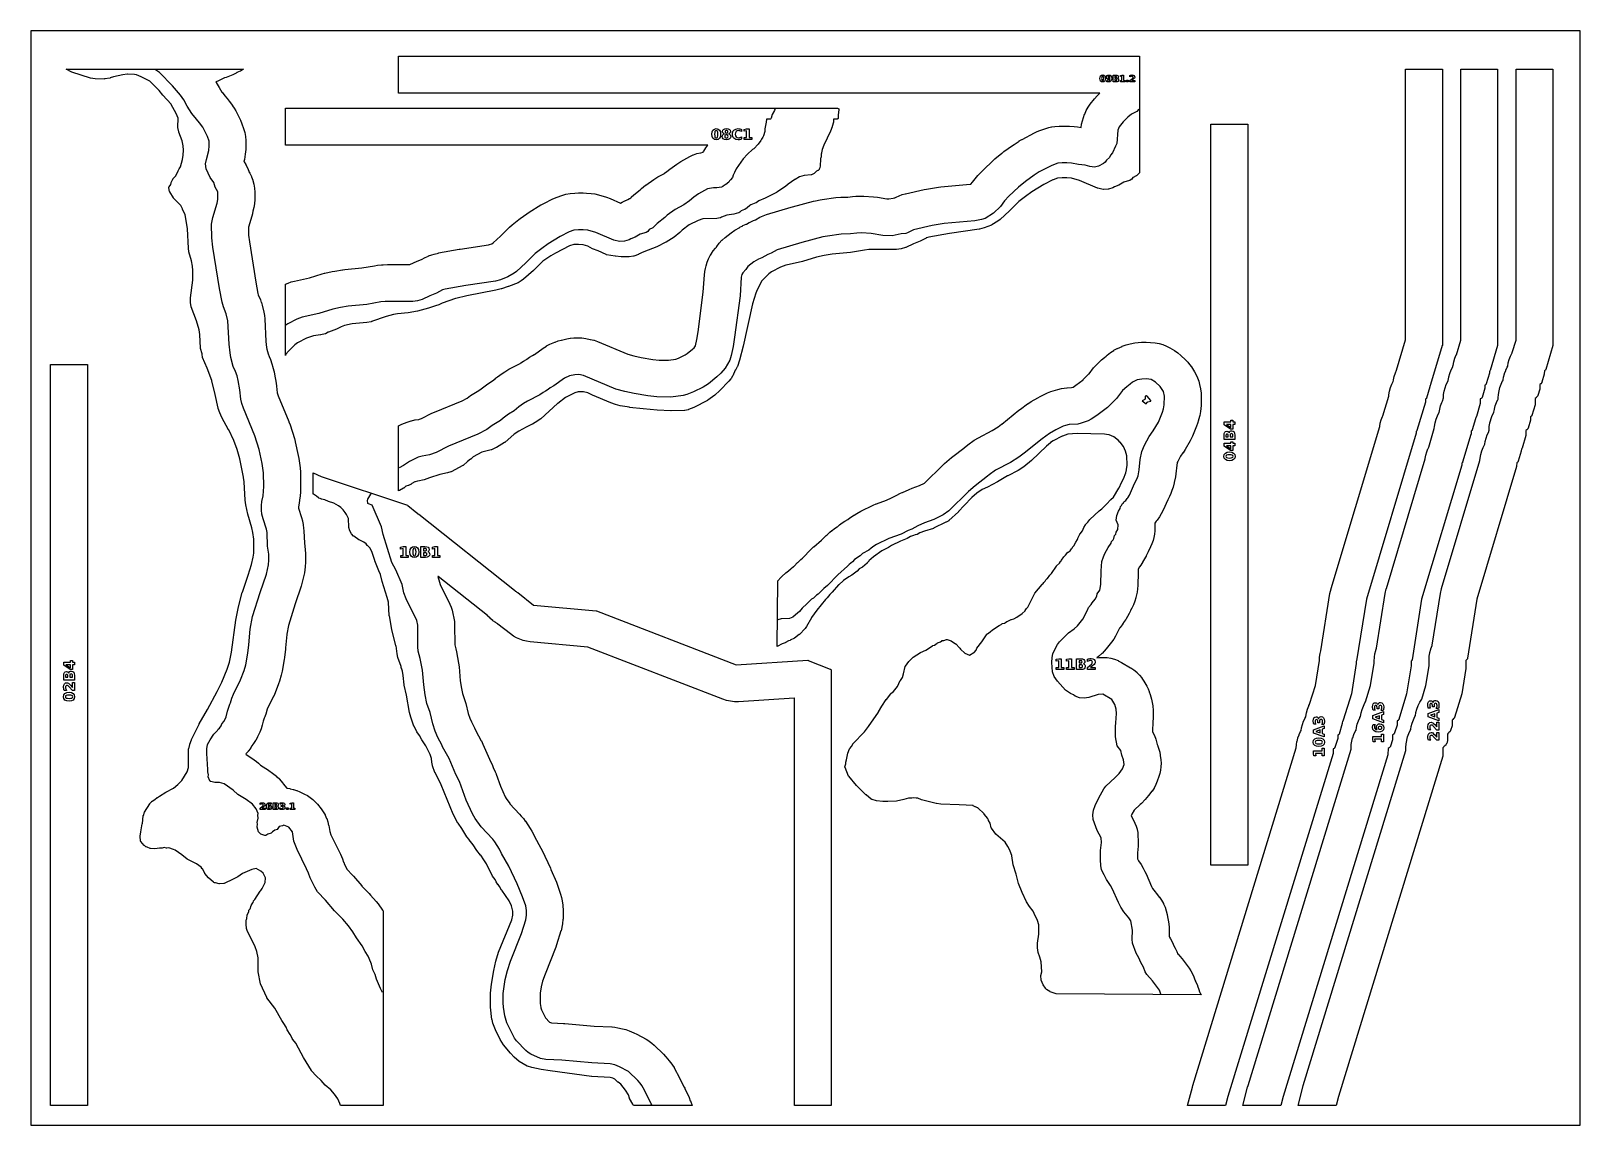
# Model space of a CAD drawing. Header units: millimetres. Extents: x 0 to 841, y 0 to 594.
import ezdxf

# ---------------------------------------------------------------- set-up
doc = ezdxf.new("R2010")
doc.units = ezdxf.units.MM
for name, color, linetype in [('CUT', 1, 'Continuous'), ('ENGRAVE', 5, 'Continuous'), ('SHEET_EDGE_DO_NOT_CUT', 8, 'Continuous')]:
    doc.layers.add(name, color=color, linetype=linetype)

msp = doc.modelspace()

# ---------------------------------------------------------------- linework, layer by layer
at = {"layer": 'CUT'}
for points in [[(167.77, 11.68), (167.76, 11.71), (166.68, 14.16), (166.67, 14.17), (166.67, 14.19), (164.83, 16.69), (164.82, 16.71), (162.75, 19.17), (162.74, 19.17), (162.73, 19.18), (159.73, 21.65), (159.7, 21.68), (159.67, 21.71), (157.58, 24.15), (157.56, 24.17), (154.82, 26.75), (154.8, 26.77), (152.32, 29.48), (152.29, 29.52), (152.27, 29.56), (147.92, 36.68), (147.91, 36.71), (143.92, 44.17), (143.92, 44.17), (143.91, 44.18), (142.06, 46.64), (142.03, 46.68), (142.01, 46.72), (140.75, 49.18), (140.74, 49.21), (139.05, 51.6), (139.02, 51.65), (139, 51.71), (138.47, 53.04), (138.46, 53.06), (137.35, 55.09), (137.33, 55.11), (136.24, 56.69), (136.22, 56.72), (132.35, 63.37), (132.33, 63.39), (128.1, 69.14), (128.08, 69.18), (128.06, 69.22), (124.57, 76.59), (124.55, 76.63), (124.53, 76.67), (124.53, 76.71), (123.36, 83.11), (123.35, 83.16), (123.35, 83.2), (123.28, 90.72), (123.28, 90.73), (123.28, 90.74), (122.69, 94.16), (122.68, 94.17), (122.68, 94.19), (121.64, 96.68), (121.63, 96.69), (117.33, 105.56), (117.3, 105.62), (116.98, 106.62), (116.97, 106.68), (116.96, 106.73), (116.77, 109.02), (116.77, 109.07), (116.78, 109.13), (116.79, 109.18), (116.89, 109.6), (116.9, 109.61), (116.9, 109.62), (116.88, 111.31), (116.88, 111.36), (116.89, 111.4), (116.9, 111.44), (116.91, 111.49), (116.93, 111.53), (117.1, 111.89), (117.1, 111.9), (117.1, 111.92), (117.4, 114.03), (117.41, 114.08), (117.43, 114.13), (117.45, 114.18), (118.24, 115.74), (118.25, 115.76), (118.25, 115.77), (118.24, 116.34), (118.24, 116.38), (118.25, 116.43), (118.26, 116.47), (118.28, 116.55), (118.3, 116.6), (118.32, 116.65), (118.34, 116.69), (118.37, 116.73), (118.41, 116.77), (119.06, 117.43), (119.07, 117.44), (119.07, 117.45), (119.56, 119.19), (119.57, 119.23), (119.59, 119.26), (119.83, 119.78), (119.85, 119.81), (119.87, 119.85), (119.89, 119.88), (120.66, 120.82), (120.67, 120.83), (120.67, 120.84), (120.83, 121.6), (120.84, 121.65), (120.86, 121.7), (120.88, 121.74), (120.91, 121.79), (120.94, 121.83), (121.53, 122.49), (121.53, 122.49), (121.54, 122.5), (124.35, 126.89), (124.37, 126.92), (124.4, 126.96), (124.43, 126.99), (124.82, 127.33), (124.83, 127.35), (124.84, 127.36), (125.57, 128.42), (125.57, 128.43), (125.58, 128.44), (127.06, 131.66), (127.07, 131.68), (127.07, 131.69), (127.35, 134.16), (127.35, 134.17), (127.35, 134.19), (126.04, 136.66), (126.04, 136.67), (126.03, 136.68), (124.84, 137.88), (124.83, 137.89), (124.82, 137.9), (122.34, 139.23), (122.33, 139.24), (122.32, 139.24), (119.86, 138.77), (119.85, 138.76), (119.84, 138.76), (114.84, 136.58), (114.83, 136.58), (114.82, 136.57), (112.31, 134.73), (112.28, 134.71), (112.25, 134.69), (109.82, 133.42), (109.8, 133.41), (104.94, 131.2), (104.89, 131.18), (104.84, 131.17), (104.79, 131.16), (102.42, 130.91), (102.36, 130.91), (102.3, 130.91), (102.25, 130.92), (100.09, 131.44), (100.08, 131.44), (100.07, 131.44), (99.82, 131.45), (99.77, 131.45), (99.73, 131.46), (99.69, 131.47), (99.65, 131.49), (99.61, 131.51), (99.24, 131.71), (99.19, 131.74), (99.14, 131.77), (96.41, 134.2), (96.38, 134.23), (96.35, 134.26), (94.44, 136.64), (94.42, 136.68), (94.39, 136.71), (93.05, 139.16), (93.04, 139.17), (93.03, 139.18), (92.34, 139.99), (92.33, 140), (92.32, 140.01), (89.84, 141.83), (89.83, 141.84), (89.82, 141.84), (84.87, 144.35), (84.83, 144.37), (84.79, 144.4), (81.87, 146.68), (81.86, 146.68), (78.31, 149.18), (78.28, 149.2), (77.34, 149.67), (77.33, 149.68), (77.32, 149.68), (74.84, 150.47), (74.83, 150.47), (74.82, 150.47), (73.84, 150.3), (73.79, 150.3), (73.74, 150.3), (73.69, 150.3), (73.64, 150.31), (72.34, 150.63), (72.33, 150.64), (72.32, 150.63), (71.28, 150.28), (71.23, 150.26), (71.18, 150.26), (71.13, 150.25), (71.09, 150.25), (69.84, 150.34), (69.83, 150.34), (69.82, 150.34), (67.31, 150.04), (67.24, 150.04), (64.94, 150.09), (64.89, 150.09), (64.84, 150.1), (64.79, 150.12), (64.74, 150.14), (63.15, 150.87), (63.14, 150.87), (63.13, 150.88), (62.52, 151.01), (62.47, 151.02), (62.42, 151.04), (62.38, 151.06), (62.23, 151.15), (62.18, 151.17), (62.14, 151.21), (61.59, 151.7), (61.56, 151.72), (61.53, 151.75), (59.66, 153.96), (59.63, 154), (59.6, 154.04), (59.53, 154.17), (59.51, 154.21), (59.5, 154.26), (59.48, 154.31), (59.48, 154.36), (59.23, 156.71), (59.23, 156.77), (59.23, 156.83), (59.56, 159.18), (59.57, 159.21), (60.45, 163.56), (60.46, 163.58), (60.97, 168.01), (60.98, 168.05), (60.99, 168.09), (61, 168.13), (61.64, 169.8), (61.66, 169.85), (61.68, 169.89), (64.49, 174.45), (64.52, 174.49), (64.55, 174.52), (65.64, 175.74), (65.68, 175.78), (65.72, 175.82), (65.77, 175.85), (67.26, 176.67), (67.27, 176.68), (67.28, 176.68), (68.58, 177.8), (68.63, 177.83), (68.68, 177.86), (69.84, 178.46), (69.86, 178.47), (73.25, 180.77), (73.3, 180.8), (77.32, 182.9), (77.33, 182.91), (77.34, 182.92), (79.81, 184.96), (79.82, 184.98), (81.91, 187.08), (81.92, 187.09), (81.93, 187.1), (84.87, 191.67), (84.87, 191.68), (84.88, 191.69), (85.57, 194.16), (85.58, 194.18), (85.58, 194.19), (85.61, 204.14), (85.61, 204.18), (85.62, 204.22), (85.63, 204.27), (86.25, 206.69), (86.26, 206.74), (87.21, 209.22), (87.23, 209.26), (91.31, 217.71), (91.32, 217.74), (95.85, 225.65), (95.86, 225.66), (101.08, 235.43), (101.08, 235.44), (103.55, 240.46), (103.55, 240.48), (106.5, 247.46), (106.51, 247.49), (107.7, 251.31), (107.7, 251.34), (108.81, 256.65), (108.82, 256.67), (111.24, 274.14), (111.25, 274.17), (112.65, 281.3), (112.66, 281.34), (114.74, 289.18), (114.76, 289.22), (117.98, 298.51), (117.98, 298.52), (119.71, 304.3), (119.71, 304.32), (120.66, 308.35), (120.67, 308.38), (120.94, 310.57), (120.94, 310.6), (121.01, 312.99), (121.01, 313.01), (120.92, 318.05), (120.92, 318.08), (120.5, 321.65), (120.49, 321.67), (119.98, 324.18), (119.98, 324.2), (117.79, 331.64), (117.78, 331.67), (116.61, 336.68), (116.6, 336.72), (116.24, 339.19), (116.23, 339.24), (115.7, 349.15), (115.7, 349.17), (115.39, 351.65), (115.39, 351.67), (113.46, 361.68), (113.46, 361.7), (111.98, 366.68), (111.97, 366.69), (110.16, 371.68), (110.15, 371.7), (107.33, 377.46), (107.32, 377.46), (103.7, 384.18), (103.69, 384.2), (102.53, 386.6), (102.5, 386.66), (101.7, 389.11), (101.69, 389.16), (100.07, 396.68), (100.07, 396.69), (98.16, 404.14), (98.15, 404.17), (95.65, 410.84), (95.65, 410.85), (93.18, 416.65), (93.16, 416.69), (93.15, 416.73), (93.14, 416.78), (92.91, 418.6), (92.9, 418.63), (92.09, 421.63), (92.08, 421.68), (92.08, 421.73), (91.61, 429.15), (91.61, 429.17), (91.25, 431.68), (91.25, 431.72), (89.83, 436.67), (89.83, 436.69), (86.98, 444.15), (86.97, 444.19), (86.96, 444.23), (86.95, 444.27), (86.68, 446.61), (86.67, 446.66), (86.66, 449.1), (86.67, 449.16), (87.8, 458.71), (87.8, 458.73), (87.9, 464.15), (87.9, 464.17), (87.78, 466.19), (87.77, 466.22), (87.19, 469.18), (87.19, 469.2), (85.75, 474.09), (85.73, 474.16), (85.46, 475.99), (85.45, 476.05), (84.99, 486.64), (84.99, 486.67), (83.78, 494.16), (83.77, 494.17), (83.77, 494.18), (82.34, 497.33), (82.33, 497.35), (81.28, 499.16), (81.27, 499.17), (81.27, 499.18), (77.37, 503.28), (77.34, 503.33), (77.3, 503.37), (75.3, 506.74), (75.28, 506.78), (75.26, 506.82), (75.25, 506.86), (75.24, 506.91), (74.91, 508.8), (74.9, 508.84), (74.9, 508.88), (74.9, 508.92), (74.91, 509.1), (74.92, 509.15), (74.93, 509.2), (74.95, 509.25), (74.97, 509.3), (75, 509.34), (75.89, 510.6), (75.89, 510.61), (75.9, 510.62), (76.08, 511.64), (76.09, 511.68), (76.11, 511.73), (76.13, 511.78), (77.23, 513.9), (77.26, 513.94), (77.29, 513.99), (77.33, 514.03), (78.66, 515.33), (78.67, 515.34), (78.67, 515.35), (79.84, 518.03), (79.85, 518.06), (80.42, 519.14), (80.44, 519.17), (80.47, 519.2), (81.24, 520.24), (81.25, 520.26), (81.25, 520.27), (81.67, 522.25), (81.68, 522.31), (82.31, 524.16), (82.31, 524.18), (82.31, 524.19), (82.64, 526.66), (82.64, 526.67), (82.88, 529.18), (82.88, 529.19), (82.88, 529.2), (82.66, 531.68), (82.65, 531.71), (82.16, 534.33), (82.15, 534.34), (82.15, 534.35), (80.33, 539.14), (80.32, 539.18), (80.31, 539.21), (79.79, 541.62), (79.78, 541.68), (79.78, 541.73), (79.87, 546.66), (79.87, 546.67), (79.87, 546.69), (78.91, 549.17), (78.9, 549.17), (78.9, 549.18), (76.05, 554.16), (76.04, 554.17), (76.04, 554.18), (71.54, 559.14), (71.52, 559.17), (69.54, 561.68), (69.53, 561.69), (67.32, 564.1), (67.31, 564.11), (64.51, 566.67), (64.5, 566.67), (64.49, 566.68), (59.85, 569.1), (59.83, 569.11), (57.34, 570.15), (57.33, 570.15), (57.32, 570.15), (56.14, 570.39), (56.13, 570.39), (56.12, 570.39), (52.32, 570.52), (52.29, 570.52), (49.82, 570.25), (49.79, 570.24), (44.85, 569.07), (44.83, 569.07), (43, 568.49), (42.94, 568.47), (39.95, 567.93), (39.9, 567.92), (39.85, 567.92), (34.87, 567.97), (34.83, 567.97), (34.79, 567.98), (32.31, 568.38), (32.27, 568.39), (32.24, 568.4), (22.25, 571.69), (22.18, 571.72), (19.1, 573.26), (115.31, 573.26), (113.7, 572.27), (113.65, 572.25), (111.8, 571.37), (111.77, 571.36), (111.64, 571.3), (111.63, 571.3), (111.63, 571.29), (111.35, 571.13), (111.33, 571.11), (109.66, 570.19), (109.62, 570.17), (107.87, 569.42), (107.83, 569.41), (106.01, 568.83), (105.99, 568.82), (105.1, 568.58), (105.09, 568.58), (105.08, 568.57), (103.67, 567.86), (103.63, 567.84), (103.56, 567.82), (103.56, 567.81), (103.55, 567.81), (103.31, 567.66), (103.26, 567.64), (101.51, 566.8), (101.47, 566.78), (100.42, 566.4), (100.41, 566.4), (100.42, 566.39), (100.59, 566.11), (100.61, 566.08), (102.1, 563.27), (102.11, 563.26), (103.69, 560.8), (103.71, 560.79), (105.25, 558.79), (105.26, 558.77), (106.49, 557.38), (106.5, 557.36), (107.65, 555.93), (107.66, 555.91), (109.45, 553.46), (109.46, 553.44), (110.37, 552.07), (110.39, 552.03), (111.19, 550.58), (111.2, 550.57), (113.68, 545.56), (113.69, 545.53), (114.54, 543.55), (114.55, 543.53), (115.45, 541.07), (115.46, 541.05), (116.1, 538.97), (116.11, 538.91), (116.51, 536.79), (116.52, 536.73), (116.68, 534.56), (116.68, 534.54), (116.72, 532.09), (116.72, 532.06), (116.62, 529.67), (116.62, 529.64), (116.36, 527.13), (116.36, 527.09), (115.85, 524.24), (115.85, 524.21), (115.58, 523.17), (115.58, 523.16), (115.59, 523.15), (115.66, 523.04), (115.68, 523.02), (116.67, 521.42), (116.7, 521.38), (117.53, 519.69), (117.55, 519.65), (118.22, 517.88), (118.23, 517.86), (118.36, 517.46), (118.36, 517.44), (118.37, 517.43), (118.73, 516.83), (118.74, 516.8), (119.71, 514.93), (119.73, 514.88), (120.49, 512.92), (120.51, 512.87), (121.05, 510.84), (121.07, 510.79), (121.39, 508.72), (121.39, 508.66), (121.49, 506.55), (121.49, 506.52), (121.47, 502.39), (121.46, 502.36), (121.34, 500.26), (121.33, 500.21), (120.98, 498.14), (120.98, 498.11), (120.52, 496.1), (120.52, 496.08), (120.19, 494.82), (120.18, 494.8), (118.2, 488.1), (118.2, 488.08), (118.08, 487.46), (118.08, 487.44), (118.08, 487.43), (118.14, 483.17), (118.15, 483.14), (118.61, 479.51), (118.61, 479.5), (122.04, 457.61), (122.04, 457.6), (123.2, 451.5), (123.21, 451.48), (123.41, 450.82), (123.41, 450.8), (124.54, 448.02), (124.55, 448), (125.06, 446.6), (125.07, 446.57), (125.47, 445.14), (125.47, 445.12), (126.38, 441.32), (126.38, 441.3), (126.71, 439.55), (126.72, 439.51), (126.9, 437.74), (126.9, 437.71), (127.54, 425.44), (127.54, 425.42), (127.88, 422.13), (127.88, 422.11), (128.06, 421.19), (128.06, 421.17), (128.74, 418.65), (128.74, 418.64), (128.74, 418.63), (129.32, 417.34), (129.33, 417.32), (129.98, 415.68), (129.98, 415.66), (130.83, 413.21), (130.83, 413.19), (131.36, 411.39), (131.37, 411.36), (131.96, 408.87), (131.97, 408.86), (132.2, 407.75), (132.2, 407.73), (133.1, 402.76), (133.11, 402.74), (133.33, 401.12), (133.33, 401.1), (133.67, 397.58), (133.67, 397.57), (133.68, 397.56), (133.8, 397.05), (133.81, 397.03), (134.13, 395.99), (134.14, 395.97), (140.03, 381.89), (140.04, 381.87), (140.66, 380.16), (140.67, 380.14), (143.01, 372.69), (143.01, 372.67), (143.45, 371.04), (143.45, 371.02), (145.12, 363.51), (145.13, 363.49), (145.42, 361.87), (145.42, 361.85), (146.1, 356.87), (146.1, 356.84), (146.28, 354.52), (146.28, 354.49), (146.41, 347.02), (146.41, 347.01), (146.4, 345.9), (146.4, 345.89), (146.3, 343.4), (146.3, 343.38), (146.17, 341.71), (146.17, 341.69), (145.86, 339.21), (145.86, 339.19), (145.61, 337.68), (145.6, 337.66), (145.19, 335.64), (145.19, 335.62), (145.19, 335.61), (145.2, 335.06), (145.2, 335.05), (145.21, 335.03), (145.25, 334.85), (145.26, 334.83), (146.91, 329.88), (146.91, 329.85), (147.44, 327.96), (147.45, 327.91), (147.78, 325.98), (147.79, 325.95), (148.01, 324.08), (148.02, 324.06), (148.14, 322.59), (148.14, 322.57), (148.44, 315.96), (148.45, 315.94), (148.89, 312.5), (148.89, 312.47), (149.05, 310.1), (149.06, 310.07), (149.08, 306.85), (149.08, 306.83), (149.05, 305.56), (149.05, 305.55), (148.91, 303.05), (148.91, 303.03), (148.74, 301.4), (148.74, 301.36), (148.44, 299.74), (148.44, 299.72), (147.3, 294.73), (147.29, 294.7), (146.7, 292.64), (146.69, 292.61), (143.36, 282.96), (143.36, 282.95), (139.77, 271.28), (139.76, 271.25), (138.82, 266.43), (138.82, 266.4), (138.23, 259.11), (138.23, 259.1), (138.16, 258.38), (138.16, 258.38), (137.63, 253.9), (137.63, 253.88), (137.46, 252.75), (137.46, 252.74), (136.34, 246.41), (136.34, 246.39), (135.84, 244.27), (135.83, 244.25), (134.9, 241.07), (134.9, 241.06), (134.42, 239.62), (134.41, 239.6), (132.51, 234.59), (132.5, 234.57), (131.76, 232.86), (131.75, 232.84), (128.29, 225.79), (128.29, 225.77), (128.03, 225.16), (128.03, 225.13), (127.62, 223.71), (127.61, 223.69), (126.93, 221.71), (126.91, 221.66), (126.55, 220.9), (126.54, 220.87), (126.03, 219.33), (126.03, 219.31), (125.49, 217.06), (125.49, 217.04), (124.93, 215.13), (124.91, 215.08), (124.17, 213.24), (124.16, 213.21), (123.01, 210.75), (123, 210.73), (122, 208.86), (121.97, 208.82), (120.79, 207.08), (120.76, 207.04), (120.48, 206.71), (120.47, 206.7), (120.46, 206.69), (119.97, 205.83), (119.95, 205.81), (119.13, 204.53), (119.12, 204.51), (117.95, 202.9), (117.92, 202.86), (116.86, 201.67), (116.85, 201.66), (116.67, 201.42), (116.66, 201.41), (116.67, 201.4), (121.16, 198.31), (121.18, 198.3), (122.35, 197.42), (122.38, 197.4), (123.48, 196.44), (123.5, 196.43), (124.61, 195.39), (124.62, 195.38), (124.63, 195.37), (127.46, 193.58), (127.47, 193.58), (128.39, 192.96), (128.4, 192.95), (131.89, 190.45), (131.91, 190.44), (133.34, 189.32), (133.37, 189.29), (134.68, 188.05), (134.71, 188.01), (135.91, 186.65), (135.92, 186.63), (137.9, 184.15), (137.91, 184.13), (138.85, 182.84), (138.86, 182.83), (138.87, 182.83), (140.58, 182.63), (140.63, 182.62), (142.42, 182.23), (142.46, 182.22), (144.21, 181.67), (144.25, 181.66), (145.95, 180.94), (145.97, 180.93), (148.52, 179.71), (148.54, 179.7), (150.09, 178.87), (150.13, 178.85), (151.59, 177.9), (151.62, 177.87), (152.99, 176.79), (153.02, 176.76), (154.29, 175.56), (154.32, 175.53), (155.48, 174.21), (155.49, 174.2), (157.48, 171.73), (157.49, 171.71), (158.66, 170.1), (158.69, 170.05), (159.68, 168.34), (159.7, 168.3), (160.52, 166.5), (160.54, 166.45), (161.16, 164.58), (161.18, 164.53), (161.61, 162.59), (161.62, 162.57), (162.17, 159.36), (162.17, 159.35), (162.18, 159.34), (162.84, 157.51), (162.85, 157.49), (167.53, 148.12), (167.53, 148.11), (168, 147.1), (168.01, 147.09), (169.07, 144.61), (169.08, 144.59), (169.76, 142.77), (169.77, 142.74), (170.09, 141.74), (170.09, 141.73), (170.1, 141.72), (171.43, 139.05), (171.44, 139.03), (171.53, 138.89), (171.54, 138.88), (171.55, 138.87), (174.56, 135.6), (174.56, 135.59), (175.02, 135.07), (175.03, 135.06), (179.55, 129.79), (179.56, 129.77), (183.55, 125.72), (183.56, 125.71), (184.37, 124.83), (184.38, 124.82), (187.39, 121.37), (187.4, 121.36), (188.42, 120.08), (188.44, 120.06), (190.92, 116.68), (190.94, 116.66), (191.22, 116.23), (191.22, 10.62), (168.11, 10.62), (167.77, 11.68)], [(601.84, 580.29), (601.84, 517), (600.2, 515.38), (600.16, 515.34), (600.11, 515.31), (600.07, 515.28), (598.31, 514.4), (598.3, 514.4), (598.29, 514.39), (597.47, 513.45), (597.44, 513.42), (597.41, 513.38), (597.37, 513.36), (596.6, 512.85), (596.56, 512.82), (596.52, 512.8), (596.47, 512.79), (593.38, 511.84), (593.36, 511.83), (593.35, 511.83), (590.68, 510.33), (590.62, 510.3), (588.33, 509.39), (588.3, 509.37), (587.37, 508.86), (587.33, 508.83), (587.28, 508.82), (584.94, 508.1), (584.89, 508.09), (584.85, 508.08), (584.8, 508.08), (582.24, 508.01), (582.19, 508.01), (582.14, 508.02), (579.14, 508.6), (579.09, 508.61), (579.04, 508.63), (569.24, 512.77), (569.21, 512.78), (564.92, 514.09), (564.91, 514.1), (564.9, 514.1), (562.44, 514.32), (562.41, 514.32), (559.94, 514.32), (559.91, 514.32), (557.42, 514.07), (557.41, 514.07), (557.39, 514.06), (554.9, 513.19), (554.87, 513.17), (549.93, 510.7), (549.91, 510.69), (543.44, 506.75), (543.43, 506.74), (539.91, 504.2), (539.9, 504.19), (536.36, 501.38), (536.34, 501.36), (531.3, 496.4), (531.29, 496.39), (526.17, 491.61), (526.14, 491.58), (524.97, 490.68), (524.92, 490.65), (521.58, 488.68), (521.54, 488.66), (521.5, 488.64), (517.49, 487.09), (517.42, 487.07), (514.9, 486.46), (514.86, 486.45), (498.67, 484.03), (498.67, 484.03), (487.4, 482), (487.37, 481.99), (486.11, 481.6), (486.1, 481.6), (486.09, 481.59), (482.83, 479.84), (482.77, 479.81), (479.19, 478.49), (479.17, 478.48), (474.95, 476.39), (474.91, 476.37), (474.86, 476.36), (472.45, 475.67), (472.41, 475.66), (472.37, 475.65), (469.89, 475.39), (469.84, 475.39), (457.29, 475.42), (457.28, 475.42), (454.9, 475.3), (454.89, 475.3), (452.61, 475.08), (452.59, 475.08), (444.9, 473.72), (444.86, 473.72), (434.9, 472.79), (434.89, 472.79), (430.6, 472.12), (430.58, 472.12), (426.53, 471.19), (426.51, 471.19), (418.82, 468.86), (418.79, 468.85), (409.92, 466.9), (409.91, 466.9), (409.9, 466.89), (407, 465.69), (406.98, 465.68), (402.04, 463.16), (402.04, 463.16), (402.03, 463.15), (400.59, 462.09), (400.57, 462.07), (398.06, 459.68), (398.04, 459.66), (396.87, 458.32), (396.86, 458.31), (396.86, 458.29), (394.2, 453.48), (394.19, 453.45), (393.5, 451.69), (393.5, 451.67), (391.79, 445.9), (391.79, 445.88), (386.6, 422.8), (386.6, 422.79), (384.73, 415.34), (384.72, 415.3), (383.5, 411.75), (383.48, 411.71), (383.46, 411.67), (382.41, 409.78), (382.4, 409.77), (380.97, 406.7), (380.95, 406.65), (380.07, 405.23), (380.03, 405.18), (378.95, 403.83), (378.92, 403.8), (373.97, 398.77), (373.95, 398.75), (371.34, 396.33), (371.3, 396.29), (367.44, 393.49), (367.41, 393.47), (367.37, 393.45), (359.9, 389.61), (359.85, 389.59), (356.9, 388.41), (356.84, 388.39), (354.95, 387.92), (354.89, 387.91), (354.84, 387.9), (347.49, 387.75), (347.46, 387.75), (339.94, 388.09), (339.91, 388.09), (332.42, 388.79), (332.41, 388.79), (324.94, 389.66), (324.92, 389.67), (319.96, 390.51), (319.92, 390.52), (317.4, 391.18), (317.35, 391.2), (314.9, 392.09), (314.88, 392.1), (304.94, 396.29), (304.92, 396.3), (302.4, 397.53), (302.39, 397.53), (302.37, 397.54), (299.9, 398.09), (299.89, 398.09), (299.87, 398.09), (297.15, 398.06), (297.14, 398.06), (297.12, 398.06), (295.22, 397.46), (295.18, 397.45), (290.15, 395.04), (290.14, 395.03), (290.13, 395.02), (285.95, 391.74), (285.94, 391.73), (276.88, 383.39), (276.84, 383.36), (276.8, 383.33), (273.72, 381.51), (273.7, 381.5), (272.27, 380.49), (272.23, 380.47), (272.19, 380.45), (268.83, 378.86), (268.81, 378.86), (264.9, 376.7), (264.89, 376.69), (262.4, 375.07), (262.38, 375.05), (257.2, 370.56), (257.17, 370.53), (257.13, 370.5), (252.67, 367.83), (252.61, 367.8), (249.95, 366.65), (249.91, 366.63), (249.87, 366.62), (244.85, 365.36), (244.83, 365.36), (244.82, 365.35), (242.42, 364.12), (242.41, 364.11), (240, 362.72), (239.99, 362.71), (239.98, 362.7), (238.74, 361.51), (238.71, 361.48), (238.68, 361.46), (236.99, 360.28), (236.97, 360.26), (234.61, 358.13), (234.58, 358.1), (234.54, 358.08), (234.51, 358.06), (228.05, 354.71), (228.01, 354.69), (227.97, 354.67), (226.11, 354.07), (226.06, 354.06), (222, 353.19), (221.98, 353.18), (216.3, 351.42), (216.29, 351.42), (213.51, 350.31), (213.46, 350.29), (213.41, 350.28), (209.94, 349.65), (209.92, 349.64), (208.5, 349.21), (208.49, 349.21), (208.48, 349.2), (206.86, 348.35), (206.85, 348.34), (206.84, 348.33), (206.17, 347.78), (206.14, 347.76), (206.1, 347.74), (206.06, 347.72), (204.95, 347.19), (204.91, 347.18), (204.87, 347.16), (203.44, 346.77), (203.43, 346.76), (203.42, 346.76), (202.42, 345.82), (202.38, 345.79), (202.33, 345.75), (200.06, 344.49), (200.02, 344.47), (199.98, 344.46), (199.94, 344.44), (199.62, 344.37), (199.62, 379.65), (201.34, 380.49), (201.36, 380.5), (202.76, 381.12), (202.79, 381.13), (204.24, 381.64), (204.26, 381.65), (206.5, 382.34), (206.53, 382.35), (208.45, 382.84), (208.5, 382.85), (210.46, 383.14), (210.49, 383.14), (210.9, 383.18), (210.91, 383.18), (210.92, 383.18), (212, 383.58), (212.03, 383.59), (217.62, 386.41), (217.63, 386.42), (219.03, 387.06), (219.05, 387.07), (234.05, 393.23), (234.07, 393.24), (236.82, 394.7), (236.85, 394.72), (238.62, 396), (238.64, 396.01), (240.38, 397.14), (240.4, 397.15), (243.15, 398.74), (243.16, 398.75), (243.17, 398.76), (243.17, 398.76), (243.19, 398.77), (244.41, 399.77), (244.42, 399.78), (247.24, 401.9), (247.25, 401.91), (248.53, 402.79), (248.55, 402.8), (250.49, 404.04), (250.52, 404.06), (252.14, 405.4), (252.15, 405.41), (253.32, 406.3), (253.33, 406.31), (255.84, 408.09), (255.86, 408.1), (257.24, 409), (257.26, 409.01), (259.44, 410.3), (259.46, 410.31), (260.5, 410.88), (260.51, 410.89), (265.59, 413.49), (265.6, 413.5), (265.61, 413.51), (266, 413.8), (266.02, 413.81), (267.44, 414.78), (267.48, 414.8), (268.97, 415.64), (268.99, 415.65), (269.02, 415.66), (269.03, 415.67), (269.04, 415.68), (269.18, 415.79), (269.2, 415.81), (270.68, 416.9), (270.72, 416.93), (272.3, 417.88), (272.32, 417.89), (273.27, 418.4), (273.3, 418.42), (278.08, 421.82), (278.11, 421.83), (279.86, 422.94), (279.9, 422.97), (281.76, 423.89), (281.78, 423.9), (284.49, 425.06), (284.51, 425.07), (286.18, 425.7), (286.22, 425.71), (287.93, 426.19), (287.96, 426.2), (290.87, 426.86), (290.89, 426.87), (292.81, 427.21), (292.85, 427.21), (294.79, 427.36), (294.81, 427.36), (296.85, 427.42), (296.88, 427.42), (299.02, 427.36), (299.08, 427.35), (301.2, 427.06), (301.23, 427.06), (303.68, 426.58), (303.71, 426.58), (305.66, 426.09), (305.71, 426.08), (307.6, 425.4), (307.62, 425.39), (323.96, 418.55), (323.99, 418.54), (327.28, 417.64), (327.29, 417.64), (331.28, 416.73), (331.3, 416.72), (337.66, 415.68), (337.67, 415.67), (341.04, 415.29), (341.06, 415.28), (346.1, 415.27), (346.13, 415.27), (350.05, 415.78), (350.07, 415.78), (350.08, 415.79), (351.56, 416.36), (351.59, 416.37), (355.23, 418.18), (355.24, 418.19), (356.26, 418.8), (356.28, 418.82), (359.15, 421.17), (359.16, 421.18), (360.02, 421.99), (360.04, 422.01), (360.42, 422.45), (360.43, 422.46), (360.44, 422.47), (360.72, 422.98), (360.73, 422.99), (360.73, 423), (361.48, 426.43), (361.48, 426.44), (362.14, 430.66), (362.14, 430.66), (365.03, 452.2), (365.03, 452.22), (365.6, 461.53), (365.61, 461.55), (365.79, 463.3), (365.8, 463.35), (366.15, 465.08), (366.15, 465.1), (366.51, 466.54), (366.51, 466.57), (367.08, 468.45), (367.09, 468.49), (367.84, 470.3), (367.86, 470.34), (368.79, 472.08), (368.8, 472.1), (369.39, 473.08), (369.41, 473.1), (370.4, 474.59), (370.42, 474.62), (371.55, 476.02), (371.56, 476.03), (372.15, 476.7), (372.16, 476.71), (372.16, 476.72), (372.32, 476.96), (372.34, 476.99), (373.63, 478.75), (373.66, 478.79), (375.13, 480.39), (375.17, 480.43), (376.81, 481.86), (376.83, 481.88), (380.09, 484.41), (380.12, 484.43), (382.18, 485.84), (382.21, 485.86), (384.8, 487.39), (384.82, 487.4), (386.5, 488.29), (386.55, 488.31), (388.31, 489.04), (388.33, 489.05), (388.43, 489.08), (388.44, 489.08), (388.45, 489.09), (389.98, 489.98), (390.01, 489.99), (392.3, 491.12), (392.33, 491.13), (393.29, 491.53), (393.31, 491.54), (395.74, 492.83), (395.76, 492.84), (397.46, 493.63), (397.5, 493.65), (399.27, 494.28), (399.29, 494.28), (412.69, 498.35), (412.7, 498.35), (413.49, 498.57), (413.5, 498.57), (424.89, 501.52), (424.9, 501.52), (425.91, 501.75), (425.92, 501.76), (428.41, 502.26), (428.42, 502.26), (429.49, 502.45), (429.5, 502.45), (436.96, 503.55), (437, 503.55), (439.61, 503.76), (439.64, 503.76), (443.54, 503.81), (443.57, 503.81), (446.05, 504.11), (446.08, 504.11), (447.83, 504.24), (447.85, 504.24), (450.26, 504.31), (450.29, 504.31), (452.09, 504.28), (452.11, 504.28), (457.45, 503.95), (457.48, 503.95), (459.59, 503.7), (459.62, 503.7), (464.57, 502.85), (464.6, 502.84), (465.75, 502.79), (465.76, 502.79), (465.77, 502.8), (468.01, 503.3), (468.04, 503.3), (469.14, 503.49), (469.15, 503.5), (469.16, 503.5), (469.79, 503.83), (469.81, 503.84), (471.36, 504.57), (471.4, 504.58), (473, 505.17), (473.04, 505.18), (474.69, 505.63), (474.71, 505.64), (484.91, 507.92), (484.93, 507.93), (486.19, 508.17), (486.2, 508.17), (492.67, 509.19), (492.69, 509.19), (493.89, 509.34), (493.91, 509.34), (509.88, 510.85), (509.9, 510.85), (510.15, 510.89), (510.17, 510.9), (510.18, 510.9), (511.17, 511.91), (511.2, 511.93), (512.54, 513.71), (512.56, 513.74), (514.11, 515.56), (514.13, 515.58), (516.55, 518.1), (516.56, 518.11), (517.15, 518.7), (517.16, 518.7), (522.24, 523.56), (522.26, 523.58), (523.35, 524.54), (523.36, 524.55), (527.18, 527.7), (527.19, 527.71), (528.19, 528.48), (528.2, 528.49), (532.84, 531.84), (532.86, 531.85), (533.72, 532.44), (533.73, 532.44), (536.56, 534.26), (536.58, 534.27), (538.03, 535.12), (538.05, 535.14), (544.79, 538.71), (544.81, 538.72), (546.22, 539.39), (546.26, 539.41), (547.71, 539.97), (547.73, 539.97), (550.96, 541.07), (550.98, 541.08), (552.53, 541.53), (552.57, 541.54), (554.14, 541.87), (554.18, 541.88), (555.78, 542.07), (555.8, 542.08), (558.26, 542.27), (558.29, 542.28), (560, 542.34), (560.03, 542.34), (562.51, 542.33), (562.53, 542.33), (563.81, 542.28), (563.83, 542.27), (566.3, 542.1), (566.32, 542.1), (568.22, 541.87), (568.24, 541.87), (570.18, 541.54), (570.19, 541.54), (570.2, 541.55), (570.2, 541.61), (570.2, 541.63), (570.43, 543.42), (570.43, 543.47), (570.82, 545.22), (570.83, 545.26), (571.38, 546.99), (571.39, 547.01), (572.06, 548.83), (572.07, 548.85), (572.88, 550.74), (572.91, 550.78), (573.9, 552.56), (573.93, 552.61), (575.12, 554.28), (575.13, 554.3), (577.32, 557.08), (577.34, 557.1), (578.9, 558.85), (578.92, 558.87), (580.33, 560.28), (580.34, 560.29), (580.33, 560.29), (199.62, 560.29), (199.62, 580.29), (601.84, 580.29)], [(766.26, 423.38), (766.26, 423.33), (766.25, 423.28), (766.24, 423.23), (759.9, 402.03), (759.89, 401.99), (759.87, 401.95), (759.85, 401.91), (759.83, 401.88), (759.59, 401.55), (759.58, 401.54), (759.58, 401.53), (759.55, 400.9), (759.54, 400.84), (759.53, 400.78), (757.69, 394.65), (757.68, 394.61), (757.66, 394.57), (757.64, 394.53), (757.55, 394.38), (757.52, 394.33), (757.49, 394.29), (757.45, 394.26), (757.41, 394.23), (757.36, 394.2), (757.09, 394.05), (757.08, 394.04), (757.08, 394.03), (757.05, 392.55), (757.04, 392.5), (757.04, 392.46), (757.03, 392.41), (752.42, 377.02), (752.4, 376.98), (752.38, 376.93), (752.31, 376.81), (752.29, 376.77), (752.26, 376.73), (752.23, 376.69), (752.2, 376.66), (752.08, 376.56), (752.07, 376.55), (752.07, 376.54), (752.04, 375.82), (752.04, 375.78), (752.03, 375.74), (752.02, 375.7), (725.01, 285.48), (725, 285.45), (719.72, 252.11), (719.71, 252.06), (719.69, 252.01), (719.67, 251.96), (719.5, 251.63), (719.5, 251.62), (719.5, 251.61), (719.49, 250.69), (719.48, 250.62), (716.87, 234.16), (716.85, 234.09), (712.47, 219.78), (712.45, 219.74), (712.43, 219.71), (712.41, 219.67), (712.31, 219.5), (712.29, 219.47), (712.26, 219.43), (712.22, 219.4), (712.19, 219.37), (712.15, 219.34), (711.98, 219.24), (711.97, 219.23), (711.97, 219.22), (711.94, 218.13), (711.94, 218.08), (711.93, 218.04), (711.92, 218), (710.17, 212.29), (710.15, 212.24), (710.13, 212.2), (710.1, 212.15), (709.97, 211.96), (709.94, 211.92), (709.9, 211.88), (709.86, 211.84), (709.82, 211.81), (709.77, 211.79), (709.48, 211.66), (709.47, 211.65), (709.47, 211.64), (709.45, 210.03), (709.45, 209.98), (709.44, 209.94), (709.43, 209.89), (707.94, 205), (707.92, 204.95), (707.89, 204.9), (707.86, 204.85), (707.7, 204.63), (707.66, 204.59), (707.63, 204.55), (707.59, 204.52), (707.54, 204.49), (707.5, 204.47), (706.98, 204.24), (706.96, 204.23), (706.96, 204.22), (706.93, 201.79), (706.93, 201.74), (706.92, 201.7), (706.91, 201.65), (649.88, 15.55), (649.88, 15.54), (648.58, 10.62), (627.9, 10.62), (630.54, 20.63), (630.54, 20.64), (630.76, 21.4), (630.76, 21.41), (686.94, 204.76), (686.95, 204.77), (686.95, 204.79), (687.04, 206.38), (687.05, 206.43), (687.34, 208.26), (687.35, 208.31), (687.81, 210.11), (687.82, 210.15), (688.46, 211.9), (688.47, 211.94), (689.27, 213.62), (689.29, 213.66), (689.6, 214.18), (689.61, 214.19), (689.61, 214.21), (689.82, 215.62), (689.83, 215.67), (690.29, 217.47), (690.3, 217.51), (690.92, 219.26), (690.94, 219.3), (691.73, 220.98), (691.75, 221.03), (692.08, 221.59), (692.09, 221.6), (692.09, 221.61), (692.1, 221.79), (692.11, 221.84), (692.47, 223.8), (692.48, 223.85), (693.03, 225.76), (693.05, 225.81), (693.8, 227.66), (693.82, 227.7), (694.18, 228.39), (694.19, 228.4), (694.19, 228.41), (697.32, 238.63), (697.33, 238.66), (699.48, 252.19), (699.48, 252.21), (699.58, 253.93), (699.59, 253.98), (699.92, 255.96), (699.93, 256.01), (700.3, 257.39), (700.31, 257.42), (705.25, 288.58), (705.25, 288.61), (705.84, 291.19), (705.85, 291.22), (732.23, 379.34), (732.24, 379.37), (732.54, 381.02), (732.55, 381.07), (733.05, 382.85), (733.06, 382.9), (733.73, 384.62), (733.75, 384.67), (733.95, 385.07), (733.95, 385.08), (733.96, 385.09), (737.13, 395.69), (737.13, 395.71), (737.13, 395.72), (737.18, 396.44), (737.19, 396.49), (737.52, 398.42), (737.53, 398.47), (738.06, 400.36), (738.07, 400.41), (738.78, 402.23), (738.8, 402.28), (739.52, 403.68), (739.52, 403.69), (739.53, 403.7), (739.76, 404.48), (739.77, 404.51), (740.14, 406.42), (740.16, 406.47), (740.75, 408.4), (740.77, 408.45), (741.37, 409.88), (741.38, 409.91), (746.26, 426.22), (746.26, 426.23), (746.26, 426.24), (746.25, 573.26), (766.26, 573.26), (766.26, 423.38)], [(796.26, 423.38), (796.26, 423.33), (796.25, 423.28), (796.24, 423.23), (792.21, 409.72), (792.19, 409.67), (792.17, 409.63), (792.09, 409.49), (792.07, 409.44), (792.04, 409.41), (792, 409.37), (791.97, 409.34), (791.85, 409.24), (791.84, 409.23), (791.84, 409.22), (791.79, 408.39), (791.79, 408.33), (791.77, 408.27), (790, 402.35), (789.98, 402.31), (789.96, 402.26), (789.94, 402.22), (789.82, 402.04), (789.79, 401.99), (789.75, 401.95), (789.71, 401.92), (789.67, 401.89), (789.62, 401.86), (789.39, 401.75), (789.38, 401.74), (789.37, 401.73), (789.36, 400.29), (789.36, 400.24), (789.35, 400.2), (789.34, 400.15), (787.79, 394.99), (787.78, 394.94), (787.76, 394.89), (787.73, 394.85), (787.6, 394.66), (787.57, 394.62), (787.54, 394.59), (787.51, 394.55), (787.47, 394.53), (787.43, 394.5), (787.39, 394.48), (786.88, 394.26), (786.87, 394.25), (786.87, 394.24), (786.84, 391.86), (786.84, 391.81), (786.83, 391.77), (786.82, 391.72), (784.73, 384.75), (784.71, 384.7), (784.69, 384.66), (784.62, 384.52), (784.59, 384.48), (784.56, 384.44), (784.53, 384.4), (784.5, 384.37), (784.38, 384.27), (784.37, 384.26), (784.37, 384.25), (784.34, 383.5), (784.34, 383.45), (784.33, 383.41), (784.32, 383.37), (782.53, 377.39), (782.51, 377.35), (782.49, 377.3), (782.47, 377.26), (782.35, 377.09), (782.32, 377.05), (782.3, 377.01), (782.26, 376.98), (782.23, 376.95), (782.19, 376.93), (782.15, 376.91), (781.88, 376.78), (781.87, 376.77), (781.86, 376.76), (781.83, 375.13), (781.83, 375.09), (781.82, 375.05), (781.81, 375), (777.26, 359.82), (777.25, 359.77), (777.23, 359.72), (777.16, 359.6), (777.13, 359.55), (777.1, 359.51), (777.07, 359.47), (777.03, 359.44), (776.87, 359.31), (776.86, 359.31), (776.86, 359.29), (776.83, 358.41), (776.82, 358.36), (776.82, 358.32), (776.8, 358.28), (755.01, 285.48), (755, 285.45), (749.78, 252.49), (749.77, 252.45), (749.76, 252.41), (749.74, 252.37), (749.67, 252.21), (749.65, 252.16), (749.62, 252.11), (749.59, 252.07), (749.55, 252.04), (749.51, 252), (749.3, 251.85), (749.29, 251.84), (749.29, 251.83), (749.28, 249.36), (749.27, 249.32), (749.27, 249.29), (746.87, 234.16), (746.85, 234.09), (742.57, 220.12), (742.55, 220.07), (742.53, 220.02), (742.5, 219.98), (742.35, 219.76), (742.32, 219.72), (742.29, 219.69), (742.26, 219.66), (742.22, 219.63), (742.18, 219.61), (741.74, 219.36), (741.73, 219.36), (741.73, 219.34), (741.68, 217.29), (741.67, 217.24), (741.67, 217.2), (741.66, 217.15), (740.36, 212.92), (740.35, 212.88), (740.33, 212.84), (740.31, 212.8), (740.28, 212.76), (739.97, 212.36), (739.94, 212.32), (739.91, 212.29), (739.87, 212.26), (739.84, 212.24), (739.27, 211.88), (739.26, 211.87), (739.26, 211.86), (739.24, 209.34), (739.24, 209.29), (739.23, 209.24), (739.22, 209.2), (738.15, 205.69), (738.13, 205.64), (738.11, 205.6), (738.04, 205.46), (738.01, 205.42), (737.98, 205.38), (737.95, 205.34), (737.44, 204.83), (737.4, 204.79), (737.35, 204.76), (736.76, 204.39), (736.75, 204.38), (736.75, 204.37), (736.72, 201.1), (736.71, 201.05), (736.71, 201), (736.7, 200.96), (679.88, 15.55), (679.88, 15.54), (678.58, 10.62), (657.9, 10.62), (660.54, 20.63), (660.54, 20.64), (660.76, 21.4), (660.76, 21.41), (716.71, 203.99), (716.71, 204), (716.71, 204.02), (716.72, 204.62), (716.72, 204.65), (716.82, 206.49), (716.83, 206.54), (717.11, 208.35), (717.12, 208.4), (717.56, 210.18), (717.58, 210.23), (718.19, 211.96), (718.21, 212), (718.98, 213.67), (719, 213.71), (719.38, 214.36), (719.39, 214.37), (719.39, 214.38), (719.6, 215.8), (719.61, 215.85), (720.06, 217.64), (720.07, 217.69), (720.68, 219.43), (720.7, 219.47), (721.48, 221.15), (721.5, 221.2), (721.83, 221.77), (721.84, 221.78), (721.84, 221.8), (721.84, 221.8), (721.85, 221.84), (722.17, 223.71), (722.18, 223.76), (722.68, 225.59), (722.69, 225.64), (723.37, 227.41), (723.39, 227.46), (724.24, 229.16), (724.26, 229.2), (724.59, 229.73), (724.6, 229.73), (724.6, 229.74), (727.32, 238.63), (727.33, 238.66), (729.25, 250.72), (729.25, 250.73), (729.25, 250.73), (729.25, 251.96), (729.25, 251.98), (729.36, 253.89), (729.36, 253.94), (729.65, 255.82), (729.66, 255.87), (730.12, 257.71), (730.14, 257.76), (730.53, 258.86), (730.54, 258.87), (730.54, 258.88), (735.25, 288.58), (735.25, 288.61), (735.84, 291.19), (735.85, 291.22), (756.97, 361.77), (756.98, 361.79), (756.98, 361.8), (757.3, 363.63), (757.31, 363.68), (757.79, 365.45), (757.81, 365.5), (758.46, 367.22), (758.48, 367.26), (758.83, 367.98), (758.84, 367.99), (758.84, 368), (761.9, 378.22), (761.9, 378.23), (761.9, 378.25), (761.97, 379.24), (761.98, 379.29), (762.31, 381.25), (762.32, 381.3), (762.86, 383.2), (762.87, 383.25), (763.59, 385.1), (763.62, 385.14), (764.46, 386.78), (764.46, 386.79), (764.47, 386.81), (764.49, 386.87), (764.5, 386.9), (764.81, 388.7), (764.82, 388.75), (765.3, 390.52), (765.32, 390.56), (765.96, 392.28), (765.98, 392.32), (766.34, 393.05), (766.34, 393.06), (766.35, 393.07), (766.84, 394.74), (766.85, 394.75), (766.85, 394.76), (766.95, 396.49), (766.96, 396.54), (767.24, 398.37), (767.25, 398.42), (767.71, 400.21), (767.73, 400.26), (768.35, 402), (768.37, 402.05), (769.16, 403.72), (769.18, 403.76), (769.49, 404.29), (769.5, 404.3), (769.5, 404.31), (769.79, 406.09), (769.8, 406.14), (770.33, 408.07), (770.35, 408.12), (771.07, 409.98), (771.09, 410.03), (771.9, 411.62), (771.9, 411.63), (771.9, 411.64), (771.99, 411.93), (771.99, 411.94), (772, 411.95), (772.03, 412.28), (772.04, 412.33), (772.44, 414.3), (772.45, 414.35), (773.05, 416.27), (773.07, 416.32), (773.84, 418.1), (773.85, 418.13), (776.25, 426.15), (776.25, 426.16), (776.25, 426.17), (776.26, 573.26), (796.26, 573.26), (796.26, 423.38)], [(826.26, 423.38), (826.26, 423.33), (826.25, 423.28), (826.24, 423.23), (822.36, 410.24), (822.35, 410.2), (822.33, 410.16), (822.31, 410.12), (822.19, 409.93), (822.16, 409.89), (822.13, 409.85), (822.09, 409.82), (822.06, 409.79), (821.66, 409.49), (821.65, 409.49), (821.65, 409.47), (821.61, 407.8), (821.61, 407.75), (821.6, 407.71), (821.59, 407.66), (820.28, 403.28), (820.26, 403.23), (820.24, 403.18), (820.21, 403.13), (819.78, 402.51), (819.75, 402.48), (819.71, 402.44), (819.68, 402.41), (819.18, 402.02), (819.17, 402.01), (819.17, 401.99), (819.15, 399.6), (819.15, 399.56), (819.14, 399.51), (819.13, 399.46), (818.1, 396), (818.08, 395.96), (818.06, 395.91), (818, 395.8), (817.98, 395.75), (817.95, 395.71), (817.91, 395.67), (817.87, 395.64), (817.56, 395.39), (817.55, 395.38), (817.54, 395.37), (817.21, 394.95), (817.18, 394.92), (817.15, 394.89), (817.12, 394.86), (816.68, 394.52), (816.67, 394.51), (816.67, 394.5), (816.63, 391.17), (816.63, 391.13), (816.62, 391.08), (816.61, 391.03), (814.88, 385.26), (814.86, 385.2), (814.83, 385.16), (814.81, 385.11), (814.7, 384.96), (814.67, 384.92), (814.64, 384.89), (814.6, 384.86), (814.17, 384.53), (814.16, 384.52), (814.16, 384.51), (814.15, 382.89), (814.15, 382.84), (814.14, 382.79), (814.13, 382.75), (812.82, 378.36), (812.8, 378.3), (812.77, 378.25), (812.74, 378.21), (812.24, 377.51), (812.21, 377.47), (812.18, 377.44), (812.14, 377.41), (811.67, 377.03), (811.66, 377.02), (811.66, 377.01), (811.62, 374.44), (811.62, 374.4), (811.61, 374.35), (811.6, 374.31), (809.59, 367.58), (809.57, 367.53), (809.55, 367.48), (809.47, 367.35), (809.45, 367.3), (809.42, 367.26), (809.38, 367.23), (809.34, 367.19), (809.16, 367.05), (809.15, 367.04), (809.15, 367.03), (809.12, 366.07), (809.12, 366.03), (809.11, 365.99), (809.1, 365.94), (807.45, 360.44), (807.44, 360.39), (807.41, 360.35), (807.39, 360.31), (807.2, 360.02), (807.17, 359.98), (807.13, 359.94), (807.1, 359.91), (806.65, 359.55), (806.64, 359.54), (806.64, 359.53), (806.6, 357.65), (806.6, 357.61), (806.59, 357.57), (806.58, 357.52), (785.01, 285.48), (785, 285.45), (779.93, 253.48), (779.92, 253.43), (779.91, 253.39), (779.89, 253.34), (779.65, 252.84), (779.62, 252.79), (779.59, 252.75), (779.56, 252.71), (779.08, 252.2), (779.07, 252.2), (779.07, 252.18), (779.05, 247.92), (779.04, 247.88), (779.04, 247.84), (776.87, 234.16), (776.85, 234.09), (772.93, 221.32), (772.91, 221.27), (772.89, 221.22), (772.86, 221.18), (772.77, 221.05), (772.74, 221.01), (772.7, 220.97), (772.66, 220.94), (772.61, 220.91), (772.25, 220.7), (772.24, 220.69), (772.23, 220.68), (771.93, 220.18), (771.9, 220.14), (771.86, 220.09), (771.56, 219.77), (771.55, 219.76), (771.55, 219.75), (771.54, 216.89), (771.54, 216.85), (771.53, 216.8), (771.52, 216.75), (770.74, 214.15), (770.72, 214.11), (770.7, 214.07), (770.68, 214.03), (770.65, 213.99), (770.39, 213.65), (770.36, 213.62), (770.33, 213.59), (770.29, 213.56), (770.25, 213.53), (769.73, 213.22), (769.72, 213.21), (769.71, 213.2), (769.51, 212.82), (769.48, 212.77), (769.44, 212.73), (769.05, 212.29), (769.04, 212.28), (769.04, 212.27), (769.03, 208.98), (769.02, 208.92), (769.01, 208.86), (768.61, 207.23), (768.6, 207.18), (768.58, 207.13), (768.55, 207.09), (768.17, 206.44), (768.14, 206.4), (768.1, 206.36), (768.06, 206.32), (767.68, 205.99), (767.64, 205.96), (767.59, 205.93), (767.22, 205.73), (767.21, 205.73), (767.2, 205.72), (766.99, 205.32), (766.96, 205.27), (766.93, 205.23), (766.55, 204.8), (766.54, 204.79), (766.54, 204.78), (766.5, 200.4), (766.5, 200.36), (766.49, 200.31), (766.48, 200.26), (709.88, 15.55), (709.88, 15.54), (708.58, 10.62), (687.9, 10.62), (690.54, 20.63), (690.54, 20.64), (690.76, 21.4), (690.76, 21.41), (746.49, 203.28), (746.49, 203.29), (746.49, 203.3), (746.51, 205.04), (746.51, 205.06), (746.61, 206.94), (746.62, 206.99), (746.9, 208.84), (746.91, 208.88), (747.37, 210.69), (747.38, 210.74), (748.01, 212.5), (748.03, 212.54), (748.82, 214.24), (748.84, 214.28), (749.17, 214.83), (749.18, 214.84), (749.18, 214.85), (749.4, 216.31), (749.41, 216.36), (749.87, 218.19), (749.89, 218.24), (750.52, 220.02), (750.54, 220.06), (751.35, 221.77), (751.37, 221.81), (751.68, 222.32), (751.68, 222.33), (751.69, 222.35), (751.92, 223.87), (751.93, 223.92), (752.42, 225.81), (752.44, 225.86), (753.11, 227.69), (753.13, 227.74), (753.99, 229.5), (754.01, 229.54), (755.04, 231.2), (755.05, 231.21), (755.05, 231.22), (757.32, 238.63), (757.33, 238.67), (759.02, 249.29), (759.02, 249.3), (759.02, 249.31), (759.04, 252.38), (759.04, 252.41), (759.15, 254.43), (759.16, 254.48), (759.48, 256.46), (759.49, 256.51), (760.01, 258.45), (760.03, 258.5), (760.75, 260.37), (760.77, 260.42), (760.78, 260.45), (760.79, 260.46), (760.79, 260.47), (765.25, 288.58), (765.25, 288.61), (765.84, 291.19), (765.85, 291.22), (786.66, 360.72), (786.66, 360.73), (786.66, 360.75), (786.75, 362.01), (786.76, 362.06), (787.1, 364), (787.11, 364.05), (787.64, 365.96), (787.66, 366), (788.38, 367.84), (788.4, 367.89), (789.28, 369.58), (789.28, 369.6), (789.29, 369.61), (789.52, 371.12), (789.53, 371.17), (789.99, 372.96), (790.01, 373.01), (790.63, 374.75), (790.65, 374.79), (791.25, 376.05), (791.25, 376.06), (791.25, 376.07), (791.62, 377.3), (791.63, 377.31), (791.63, 377.32), (791.63, 377.33), (791.63, 377.35), (791.74, 379.22), (791.75, 379.27), (792.03, 381.11), (792.04, 381.16), (792.51, 382.96), (792.52, 383.01), (793.15, 384.76), (793.17, 384.8), (793.97, 386.49), (793.99, 386.53), (794.29, 387.02), (794.29, 387.03), (794.29, 387.04), (794.53, 388.55), (794.54, 388.6), (795, 390.41), (795.01, 390.46), (795.65, 392.23), (795.66, 392.27), (796.47, 393.97), (796.49, 394.01), (796.62, 394.23), (796.63, 394.24), (796.63, 394.26), (796.63, 394.75), (796.63, 394.78), (796.74, 396.67), (796.75, 396.72), (797.04, 398.57), (797.05, 398.62), (797.51, 400.44), (797.53, 400.49), (798.17, 402.26), (798.18, 402.3), (798.99, 404), (799.01, 404.04), (799.29, 404.51), (799.3, 404.52), (799.3, 404.53), (799.53, 406.03), (799.54, 406.08), (800.01, 407.91), (800.02, 407.96), (800.66, 409.74), (800.68, 409.79), (801.49, 411.5), (801.52, 411.54), (801.75, 411.93), (801.76, 411.94), (801.76, 411.96), (802.07, 413.77), (802.08, 413.82), (802.56, 415.63), (802.58, 415.68), (803.24, 417.44), (803.26, 417.48), (804.08, 419.17), (804.1, 419.21), (804.22, 419.41), (804.23, 419.42), (804.23, 419.43), (806.26, 426.21), (806.26, 426.22), (806.26, 426.24), (806.26, 573.26), (826.26, 573.26), (826.26, 423.38)], [(438.27, 551.92), (438.31, 551.9), (438.34, 551.88), (438.38, 551.85), (438.41, 551.82), (438.44, 551.79), (438.48, 551.74), (438.51, 551.7), (438.53, 551.66), (438.55, 551.62), (438.57, 551.57), (438.6, 551.48), (438.61, 551.43), (438.61, 551.38), (438.62, 551.33), (438.61, 551.28), (438.31, 548.38), (438.3, 548.37), (438.2, 546.72), (438.2, 546.67), (438.19, 546.62), (438.18, 546.58), (438.16, 546.54), (438.14, 546.5), (438.11, 546.46), (438.03, 546.34), (437.99, 546.3), (437.96, 546.26), (437.92, 546.23), (437.87, 546.2), (437.83, 546.17), (437.72, 546.12), (437.68, 546.11), (437.62, 546.09), (437.57, 546.08), (437.52, 546.08), (435.71, 546.07), (435.7, 546.07), (435.7, 546.05), (435.63, 544.62), (435.63, 544.57), (435.62, 544.52), (434.98, 542.05), (434.97, 542), (434.01, 539.56), (434, 539.53), (430.53, 532.09), (430.52, 532.07), (429.6, 529.59), (429.59, 529.58), (429.59, 529.57), (429.25, 527.78), (429.24, 527.73), (429.22, 527.68), (428.98, 527.08), (428.97, 527.07), (428.97, 527.06), (428.92, 525.56), (428.91, 525.51), (428.9, 525.47), (428.89, 525.42), (428.62, 524.58), (428.61, 524.57), (428.61, 524.55), (428.61, 523.29), (428.61, 523.26), (428.6, 523.22), (428.42, 522.08), (428.42, 522.07), (428.42, 522.05), (428.5, 520.91), (428.5, 520.86), (428.49, 520.81), (428.36, 519.75), (428.35, 519.7), (428.33, 519.66), (428.31, 519.61), (427.99, 518.9), (427.96, 518.86), (427.93, 518.81), (427.9, 518.77), (427.86, 518.74), (427.34, 518.28), (427.3, 518.25), (427.25, 518.22), (426.54, 517.84), (426.53, 517.83), (426.52, 517.83), (425.26, 516.69), (425.21, 516.66), (425.16, 516.63), (423.76, 515.87), (423.71, 515.85), (423.66, 515.83), (423.61, 515.82), (423.56, 515.81), (419.82, 515.55), (419.8, 515.55), (419.79, 515.54), (417.3, 514.74), (417.28, 514.73), (417.27, 514.73), (414.8, 513.28), (414.79, 513.28), (411.09, 510.83), (411.07, 510.81), (409.63, 509.56), (409.58, 509.52), (404.86, 506.4), (404.81, 506.37), (398.64, 503.28), (398.61, 503.27), (395.11, 501.77), (395.1, 501.76), (395.09, 501.76), (393.71, 500.7), (393.68, 500.68), (393.64, 500.65), (393.6, 500.64), (390.89, 499.56), (390.86, 499.55), (390.21, 499.18), (390.2, 499.17), (390.19, 499.16), (388.88, 497.95), (388.84, 497.92), (388.8, 497.9), (387.51, 497.09), (387.47, 497.07), (387.43, 497.05), (385.57, 496.31), (385.56, 496.31), (385.55, 496.3), (384.86, 495.65), (384.82, 495.61), (384.77, 495.58), (384.24, 495.27), (384.2, 495.25), (384.16, 495.23), (384.12, 495.21), (381.68, 494.57), (381.62, 494.56), (377.85, 494.03), (377.84, 494.03), (377.82, 494.02), (374.83, 492.85), (374.82, 492.85), (374.81, 492.84), (374.33, 492.56), (374.29, 492.54), (374.23, 492.52), (374.18, 492.5), (372.37, 492.13), (372.33, 492.12), (372.28, 492.12), (364.81, 491.93), (364.8, 491.93), (364.79, 491.93), (362.31, 491.17), (362.3, 491.17), (362.29, 491.16), (357.31, 488.78), (357.3, 488.78), (357.29, 488.77), (353.56, 485.85), (353.55, 485.83), (352.22, 484.56), (352.19, 484.53), (349.21, 482.11), (349.16, 482.08), (344.79, 479.34), (344.74, 479.32), (339.79, 476.86), (339.74, 476.84), (332.74, 474.16), (332.72, 474.15), (329.85, 472.75), (329.81, 472.73), (327.27, 471.76), (327.22, 471.74), (327.17, 471.73), (324.84, 471.35), (324.8, 471.34), (324.76, 471.34), (320.52, 471.34), (320.47, 471.34), (317.29, 471.65), (317.25, 471.66), (312.46, 472.53), (312.42, 472.54), (312.38, 472.55), (312.34, 472.57), (308.01, 474.56), (308, 474.56), (304.88, 475.75), (304.82, 475.78), (302.31, 477.14), (302.3, 477.14), (302.29, 477.14), (299.81, 477.92), (299.8, 477.93), (299.79, 477.93), (297.34, 478.14), (297.31, 478.15), (294.84, 478.05), (294.82, 478.05), (294.81, 478.05), (292.33, 477.34), (292.32, 477.33), (292.31, 477.33), (284.8, 473.45), (284.78, 473.44), (282.3, 471.97), (282.28, 471.97), (277.91, 469), (277.9, 468.99), (277.89, 468.98), (272.86, 463.99), (272.83, 463.97), (267.34, 459.23), (267.31, 459.21), (266.06, 458.3), (266.04, 458.29), (264.52, 457.32), (264.48, 457.29), (264.43, 457.27), (259.18, 455.24), (259.15, 455.23), (255.39, 454.03), (255.36, 454.02), (252.33, 453.27), (252.31, 453.27), (236.66, 450.22), (236.65, 450.22), (230.58, 448.82), (230.56, 448.81), (226.79, 447.57), (226.77, 447.57), (223.23, 446.17), (223.21, 446.16), (221.51, 445.34), (221.45, 445.31), (219.67, 444.71), (219.67, 444.7), (215.87, 443.49), (215.85, 443.48), (209.85, 441.87), (209.81, 441.86), (204.86, 440.96), (204.81, 440.95), (198.92, 440.47), (198.9, 440.47), (196.77, 440.14), (196.74, 440.14), (192.86, 439.01), (192.84, 439), (184.84, 436.18), (184.8, 436.16), (184.76, 436.15), (182.29, 435.75), (182.26, 435.74), (174.39, 435.02), (174.36, 435.01), (170.25, 434.13), (170.24, 434.13), (170.23, 434.12), (168.43, 433.42), (168.41, 433.41), (165.85, 432.06), (165.79, 432.04), (161.47, 430.46), (161.43, 430.44), (159.82, 429.59), (159.78, 429.57), (159.75, 429.56), (159.7, 429.54), (157.29, 428.97), (157.24, 428.96), (153.46, 428.42), (153.45, 428.42), (153.44, 428.41), (149.67, 427.21), (149.66, 427.2), (149.65, 427.2), (144.76, 424.66), (144.73, 424.64), (143.24, 423.65), (143.23, 423.64), (143.22, 423.63), (139.8, 420.2), (139.78, 420.18), (138.42, 418.46), (138.42, 418.45), (138.41, 418.44), (138.12, 417.88), (138.12, 456.52), (139.66, 457.16), (139.68, 457.16), (141.29, 457.75), (141.33, 457.76), (142.99, 458.2), (143.01, 458.21), (151.13, 460), (151.15, 460), (158.1, 462.11), (158.12, 462.12), (159.44, 462.47), (159.46, 462.47), (163.51, 463.4), (163.53, 463.4), (164.9, 463.66), (164.92, 463.67), (169.21, 464.33), (169.23, 464.34), (170.43, 464.49), (170.45, 464.49), (179.6, 465.34), (179.62, 465.34), (186.52, 466.55), (186.54, 466.56), (188.08, 466.76), (188.1, 466.77), (190.37, 466.98), (190.38, 466.99), (191.22, 467.05), (191.23, 467.05), (193.61, 467.17), (193.62, 467.17), (194.72, 467.2), (194.74, 467.2), (205.63, 467.17), (205.65, 467.17), (205.66, 467.18), (207.68, 468.18), (207.7, 468.19), (209.62, 469.02), (209.65, 469.03), (211.94, 469.88), (211.97, 469.89), (214.02, 470.99), (214.04, 471), (215.75, 471.82), (215.8, 471.84), (217.58, 472.48), (217.6, 472.49), (218.87, 472.88), (218.9, 472.89), (221.21, 473.45), (221.24, 473.46), (232.5, 475.49), (232.51, 475.49), (233.1, 475.59), (233.1, 475.59), (248.44, 477.89), (248.46, 477.89), (248.87, 477.99), (248.9, 478), (250.17, 478.49), (250.18, 478.5), (250.19, 478.5), (250.86, 478.9), (250.87, 478.9), (250.88, 478.91), (254.84, 482.61), (254.84, 482.61), (259.71, 487.4), (259.73, 487.42), (261.27, 488.78), (261.29, 488.8), (264.83, 491.61), (264.84, 491.62), (265.6, 492.2), (265.61, 492.21), (269.13, 494.74), (269.15, 494.75), (270.4, 495.59), (270.42, 495.6), (276.89, 499.55), (276.91, 499.56), (278.36, 500.36), (278.38, 500.37), (283.32, 502.84), (283.35, 502.85), (285.64, 503.82), (285.67, 503.83), (288.16, 504.71), (288.19, 504.72), (290.42, 505.36), (290.47, 505.37), (292.76, 505.74), (292.79, 505.74), (295.28, 506), (295.31, 506), (297.32, 506.1), (297.34, 506.1), (299.82, 506.1), (299.84, 506.1), (301.59, 506.02), (301.62, 506.02), (304.08, 505.8), (304.1, 505.8), (306.11, 505.51), (306.16, 505.5), (308.13, 505.01), (308.15, 505), (312.45, 503.69), (312.47, 503.68), (314.39, 502.99), (314.42, 502.98), (320.1, 500.58), (320.11, 500.57), (320.12, 500.58), (320.95, 501.05), (320.98, 501.06), (322.85, 501.98), (322.9, 502), (324.08, 502.44), (324.09, 502.44), (324.1, 502.45), (325.01, 503.08), (325.05, 503.11), (325.6, 503.42), (325.61, 503.42), (325.61, 503.43), (325.89, 503.71), (325.91, 503.72), (327.36, 505.02), (327.38, 505.03), (330.8, 507.79), (330.81, 507.8), (331.47, 508.44), (331.5, 508.47), (333.72, 510.31), (333.75, 510.33), (338.07, 513.41), (338.1, 513.43), (340.37, 514.83), (340.4, 514.84), (343.94, 516.71), (343.96, 516.72), (345.27, 517.63), (345.29, 517.65), (346.81, 518.95), (346.83, 518.96), (348.06, 519.93), (348.08, 519.95), (350.56, 521.75), (350.59, 521.77), (352.75, 523.13), (352.78, 523.15), (357.73, 525.84), (357.75, 525.85), (359.59, 526.73), (359.64, 526.75), (361.54, 527.43), (361.59, 527.44), (363.56, 527.93), (363.59, 527.93), (364.98, 528.2), (364.99, 528.2), (365, 528.21), (365.21, 528.66), (365.24, 528.71), (366.42, 530.6), (366.43, 530.62), (367.44, 532.06), (367.45, 532.07), (367.44, 532.07), (138.12, 532.07), (138.12, 552.07), (437.79, 552.07), (437.83, 552.06), (437.88, 552.06), (437.92, 552.05), (437.96, 552.04), (438.22, 551.94), (438.27, 551.92)], [(660.63, 141.13), (640.63, 141.13), (640.63, 543.34), (660.63, 543.34), (660.63, 141.13)], [(553.33, 72.36), (553.28, 72.38), (553.23, 72.41), (551.36, 73.57), (551.32, 73.59), (551.29, 73.62), (551.26, 73.65), (550.78, 74.15), (550.75, 74.19), (550.72, 74.23), (549.52, 76.09), (549.49, 76.13), (549.48, 76.17), (548.45, 78.69), (548.44, 78.74), (548.42, 78.79), (548.42, 78.84), (548.28, 81.03), (548.28, 81.08), (548.28, 81.12), (548.29, 81.17), (548.75, 83.22), (548.76, 83.23), (548.76, 83.24), (548.45, 88.61), (548.45, 88.62), (548.44, 88.63), (547.79, 91.11), (547.78, 91.14), (546.88, 93.6), (546.87, 93.65), (546.86, 93.7), (546.53, 96.17), (546.53, 96.23), (546.53, 98.67), (546.54, 98.74), (547.21, 103.65), (547.21, 103.68), (547.27, 107.39), (547.27, 107.4), (547.26, 108.63), (547.26, 108.65), (547.25, 108.66), (546.54, 111.12), (546.53, 111.13), (546.53, 111.14), (545.15, 113.59), (545.12, 113.65), (544.09, 116.16), (544.09, 116.17), (544.08, 116.18), (542.1, 118.63), (542.07, 118.67), (540.5, 121.13), (540.47, 121.18), (538.07, 126.22), (538.06, 126.26), (536.19, 131.16), (536.17, 131.21), (534.9, 136.24), (534.9, 136.25), (533.28, 141.2), (533.27, 141.25), (533.26, 141.29), (532.55, 146.24), (532.55, 146.25), (532.55, 146.26), (531.55, 148.76), (531.55, 148.78), (530.34, 151.23), (530.33, 151.26), (528.85, 153.5), (528.84, 153.51), (528.84, 153.51), (523.87, 157.83), (523.83, 157.87), (523.79, 157.91), (521.46, 161.15), (521.44, 161.19), (521.42, 161.23), (521.4, 161.27), (521.39, 161.31), (520.72, 163.82), (520.72, 163.83), (520.71, 163.85), (519.86, 165.4), (519.84, 165.44), (519.82, 165.48), (519.55, 166.33), (519.54, 166.34), (519.54, 166.35), (517.44, 168.86), (517.43, 168.88), (513.98, 172.28), (513.98, 172.29), (513.96, 172.3), (512.72, 172.7), (512.67, 172.72), (512.62, 172.74), (511.49, 173.39), (511.48, 173.4), (511.47, 173.4), (503.99, 173.89), (503.98, 173.89), (494.04, 174.22), (494, 174.23), (491.58, 174.5), (491.51, 174.51), (483.49, 176.57), (483.44, 176.58), (483.4, 176.6), (481.52, 177.48), (481.51, 177.49), (481.5, 177.49), (480.76, 177.41), (480.72, 177.41), (480.67, 177.41), (480.63, 177.42), (479.03, 177.67), (479.01, 177.67), (479, 177.67), (478.21, 177.49), (478.17, 177.48), (478.12, 177.48), (476.53, 177.41), (476.51, 177.41), (476.5, 177.4), (473.95, 176.66), (473.91, 176.65), (469.92, 175.82), (469.88, 175.82), (469.84, 175.81), (465.18, 175.6), (465.14, 175.6), (462.54, 175.7), (462.5, 175.7), (459.1, 176.07), (459.06, 176.07), (459.02, 176.08), (456.62, 176.73), (456.56, 176.75), (456.51, 176.77), (456.33, 176.87), (456.28, 176.89), (456.24, 176.93), (453.36, 179.32), (453.33, 179.35), (448.27, 184.31), (448.24, 184.34), (443.99, 189.36), (443.96, 189.4), (443.93, 189.44), (443.91, 189.49), (441.98, 194.09), (441.97, 194.13), (441.95, 194.18), (441.93, 194.31), (441.92, 194.36), (441.92, 194.41), (441.92, 194.45), (441.93, 194.5), (441.94, 194.55), (442.42, 196.1), (442.42, 196.11), (442.42, 196.12), (442.36, 196.81), (442.36, 196.87), (442.37, 196.92), (442.38, 196.97), (442.39, 197.02), (442.82, 198.2), (442.83, 198.22), (442.83, 198.23), (443.44, 201.82), (443.45, 201.88), (443.47, 201.93), (444.44, 204.27), (444.46, 204.32), (444.49, 204.36), (444.52, 204.4), (445.5, 205.56), (445.5, 205.57), (445.51, 205.58), (446.21, 206.83), (446.24, 206.88), (446.28, 206.93), (452.5, 213.55), (452.51, 213.56), (454.75, 216.3), (454.76, 216.31), (460.18, 224.23), (460.19, 224.26), (461.87, 227.41), (461.9, 227.46), (464.36, 231.07), (464.39, 231.11), (466.86, 234.15), (466.9, 234.2), (468.2, 235.44), (468.22, 235.46), (470.47, 238.15), (470.47, 238.16), (470.48, 238.17), (471.95, 241.27), (471.97, 241.31), (471.99, 241.35), (473.16, 242.96), (473.17, 242.97), (473.17, 242.99), (473.75, 244.91), (473.75, 244.93), (474.64, 248.96), (474.66, 249.01), (474.68, 249.06), (474.7, 249.11), (474.73, 249.16), (476.61, 251.6), (476.65, 251.64), (478.9, 254.02), (478.95, 254.06), (479, 254.1), (482.85, 256.58), (482.88, 256.6), (482.92, 256.62), (485.81, 257.84), (485.82, 257.84), (485.83, 257.85), (489.51, 260.25), (489.55, 260.27), (489.59, 260.29), (489.63, 260.31), (490.54, 260.59), (490.55, 260.6), (490.56, 260.6), (492.02, 261.66), (492.06, 261.69), (492.1, 261.71), (492.15, 261.73), (493.8, 262.32), (493.81, 262.33), (493.82, 262.34), (494.46, 262.95), (494.49, 262.98), (494.53, 263.01), (494.58, 263.03), (494.62, 263.05), (494.67, 263.06), (494.8, 263.1), (494.86, 263.12), (494.91, 263.12), (494.96, 263.12), (495.52, 263.1), (495.53, 263.1), (495.55, 263.1), (496.97, 263.63), (497.01, 263.64), (497.06, 263.65), (497.11, 263.66), (497.16, 263.66), (497.21, 263.66), (497.33, 263.64), (497.38, 263.63), (497.43, 263.62), (499.56, 262.88), (499.61, 262.86), (499.66, 262.83), (502.02, 261.31), (502.06, 261.29), (502.09, 261.26), (502.12, 261.23), (504.15, 259.04), (504.18, 259), (504.21, 258.97), (504.58, 258.4), (504.58, 258.39), (504.59, 258.38), (507.06, 256.12), (507.07, 256.12), (507.08, 256.11), (509.55, 255.16), (509.56, 255.16), (509.57, 255.16), (511.98, 256.47), (511.99, 256.47), (512, 256.48), (513.08, 257.88), (513.09, 257.88), (513.09, 257.89), (513.49, 258.85), (513.5, 258.89), (513.53, 258.93), (513.55, 258.97), (516.16, 262.28), (516.18, 262.3), (518.75, 266.22), (518.79, 266.27), (518.82, 266.31), (519.19, 266.67), (519.22, 266.69), (519.26, 266.72), (520.71, 267.72), (520.74, 267.74), (521.96, 268.84), (521.99, 268.86), (522.02, 268.88), (525.61, 271.25), (525.67, 271.29), (526.69, 271.76), (526.7, 271.77), (526.71, 271.78), (527.1, 272.12), (527.14, 272.15), (527.18, 272.17), (527.22, 272.2), (527.27, 272.21), (527.32, 272.23), (528.45, 272.5), (528.46, 272.5), (528.47, 272.51), (529.54, 273.26), (529.57, 273.29), (529.62, 273.31), (529.66, 273.33), (529.7, 273.34), (529.74, 273.35), (530.05, 273.4), (530.06, 273.4), (530.07, 273.41), (532.15, 274.48), (532.2, 274.51), (532.26, 274.53), (533.58, 274.86), (533.59, 274.86), (533.6, 274.86), (535.16, 275.75), (535.18, 275.76), (538.11, 277.76), (538.14, 277.79), (539.72, 279.25), (539.73, 279.26), (539.74, 279.27), (540.47, 280.41), (540.5, 280.44), (540.52, 280.47), (541.18, 281.2), (541.19, 281.21), (541.19, 281.22), (544.92, 288.68), (544.95, 288.73), (544.98, 288.78), (548.94, 293.53), (548.98, 293.57), (549.01, 293.6), (549.48, 293.98), (549.49, 293.98), (549.49, 294), (549.83, 294.53), (549.86, 294.57), (549.89, 294.61), (549.93, 294.64), (550.67, 295.29), (550.67, 295.3), (550.68, 295.31), (551.02, 295.99), (551.04, 296.03), (551.07, 296.07), (551.11, 296.11), (551.15, 296.15), (551.79, 296.67), (551.79, 296.68), (551.8, 296.69), (553.09, 298.53), (553.12, 298.56), (553.15, 298.59), (553.18, 298.62), (554.07, 299.39), (554.08, 299.4), (554.09, 299.41), (556.74, 303.47), (556.77, 303.51), (556.81, 303.55), (558.36, 305.11), (558.37, 305.12), (558.38, 305.13), (558.86, 305.98), (558.88, 306.02), (558.9, 306.05), (558.93, 306.08), (559.42, 306.58), (559.43, 306.59), (559.43, 306.6), (560.69, 308.47), (560.71, 308.51), (560.74, 308.54), (560.77, 308.57), (561.64, 309.34), (561.65, 309.34), (561.66, 309.35), (563.01, 310.96), (563.04, 310.99), (563.07, 311.02), (563.1, 311.05), (564.16, 311.81), (564.17, 311.82), (564.18, 311.83), (564.89, 312.81), (564.92, 312.85), (564.95, 312.88), (564.99, 312.91), (565.31, 313.16), (565.32, 313.17), (565.33, 313.18), (565.45, 313.52), (565.48, 313.57), (565.51, 313.62), (565.54, 313.67), (566.35, 314.63), (566.36, 314.64), (566.36, 314.65), (567.14, 316.31), (567.16, 316.35), (567.18, 316.38), (568.16, 317.83), (568.17, 317.84), (568.17, 317.85), (568.35, 318.53), (568.36, 318.58), (568.38, 318.63), (569.49, 320.88), (569.52, 320.92), (569.54, 320.96), (570.85, 322.66), (570.85, 322.67), (570.86, 322.68), (571.55, 324.43), (571.57, 324.46), (571.59, 324.5), (572.43, 325.89), (572.46, 325.94), (572.5, 325.99), (573.74, 327.24), (573.76, 327.26), (574.88, 328.68), (574.91, 328.71), (574.93, 328.74), (579.88, 333.38), (579.91, 333.41), (581.45, 334.59), (581.47, 334.61), (583.96, 337.05), (583.97, 337.06), (586.28, 339.64), (586.33, 339.68), (587.69, 340.86), (587.7, 340.87), (587.7, 340.88), (590.7, 345.85), (590.71, 345.88), (592.09, 348.89), (592.11, 348.93), (593.23, 350.82), (593.23, 350.83), (593.23, 350.84), (594.45, 354.08), (594.46, 354.11), (594.86, 355.81), (594.86, 355.82), (594.86, 355.83), (595.06, 358.28), (595.06, 358.31), (594.92, 363.3), (594.92, 363.32), (594.92, 363.33), (594.28, 365.81), (594.28, 365.82), (594.27, 365.83), (593.11, 368.32), (593.11, 368.33), (593.1, 368.34), (591.25, 370.81), (591.23, 370.84), (590.4, 371.71), (590.39, 371.72), (590.39, 371.73), (587.91, 373.65), (587.9, 373.65), (587.89, 373.66), (585.43, 374.81), (585.42, 374.81), (585.41, 374.81), (583.97, 374.87), (583.93, 374.88), (583.89, 374.88), (582.92, 375.09), (582.91, 375.09), (582.9, 375.09), (567.93, 375.43), (567.91, 375.43), (565.44, 375.34), (565.42, 375.34), (562.94, 375.03), (562.93, 375.03), (562.91, 375.03), (559.95, 374), (559.91, 373.99), (555.02, 371.51), (555, 371.49), (553.5, 370.48), (553.47, 370.46), (551.35, 368.63), (551.34, 368.63), (543.22, 360.83), (543.19, 360.81), (539.09, 357.38), (539.03, 357.34), (536.04, 355.45), (536, 355.43), (530.26, 352.45), (530.25, 352.45), (524.83, 349.2), (524.8, 349.18), (519.32, 346.37), (519.3, 346.35), (516.47, 345.1), (516.46, 345.1), (516.45, 345.09), (513.52, 343.11), (513.49, 343.09), (510.86, 340.7), (510.85, 340.7), (506.62, 336.45), (506.61, 336.44), (503.53, 333.02), (503.5, 332.99), (498.35, 328.18), (498.31, 328.15), (498.26, 328.11), (496.8, 327.27), (496.77, 327.25), (490.08, 323.99), (490.04, 323.97), (490, 323.96), (485.03, 322.5), (485.02, 322.49), (482.63, 321.61), (482.62, 321.61), (482.61, 321.6), (481.08, 320.7), (481.04, 320.68), (480.99, 320.66), (480.95, 320.65), (480.9, 320.64), (480.03, 320.5), (480.02, 320.5), (480.01, 320.5), (479.14, 320.07), (479.1, 320.06), (479.05, 320.04), (477.53, 319.61), (477.51, 319.6), (477.5, 319.6), (475.73, 318.5), (475.69, 318.48), (475.65, 318.46), (472.1, 317.07), (472.08, 317.06), (467.14, 314.6), (467.11, 314.59), (465.57, 313.61), (465.54, 313.59), (462.02, 311.74), (461.99, 311.73), (457.43, 308.46), (457.41, 308.44), (454.95, 306.23), (454.93, 306.21), (454.02, 305.17), (453.97, 305.12), (451.46, 302.97), (451.42, 302.93), (451.37, 302.9), (449.71, 302.03), (449.7, 302.03), (449.69, 302.02), (448.53, 300.76), (448.5, 300.73), (448.47, 300.7), (445.74, 298.56), (445.7, 298.53), (445.66, 298.51), (444.04, 297.69), (444.01, 297.67), (441.07, 295.69), (441.06, 295.68), (441.05, 295.68), (438.51, 293.27), (438.5, 293.25), (435.01, 289.33), (434.97, 289.29), (433.65, 288.12), (433.64, 288.11), (433.63, 288.1), (432.3, 286.26), (432.27, 286.23), (432.25, 286.2), (431.38, 285.35), (431.36, 285.33), (426.6, 279.52), (426.59, 279.5), (423.8, 275.47), (423.78, 275.45), (421.12, 270.67), (421.09, 270.63), (420.4, 269.63), (420.37, 269.6), (420.34, 269.57), (417.16, 266.3), (417.13, 266.27), (417.1, 266.24), (414.6, 264.42), (414.57, 264.4), (414.54, 264.38), (412.21, 263.18), (412.17, 263.17), (412.13, 263.15), (411.34, 262.89), (411.33, 262.89), (411.32, 262.88), (409.65, 261.91), (409.6, 261.88), (409.55, 261.87), (407.92, 261.33), (407.91, 261.32), (407.9, 261.32), (405.16, 259.74), (405.41, 295.48), (407.17, 297.23), (407.18, 297.23), (407.53, 297.58), (407.54, 297.58), (410.08, 299.98), (410.1, 300), (411.61, 301.29), (411.65, 301.32), (412.27, 301.74), (412.27, 301.75), (412.28, 301.76), (412.78, 302.23), (412.8, 302.24), (413.98, 303.28), (414.01, 303.31), (414.26, 303.49), (414.27, 303.5), (414.27, 303.5), (416.23, 305.46), (416.25, 305.48), (417.99, 307.03), (418.01, 307.05), (418.87, 307.73), (418.9, 307.75), (423.56, 312.61), (423.58, 312.63), (424.92, 313.9), (424.94, 313.92), (429.21, 317.61), (429.23, 317.62), (430.38, 318.82), (430.41, 318.85), (431.77, 320.04), (431.78, 320.05), (432.31, 320.46), (432.31, 320.47), (432.32, 320.48), (432.43, 320.6), (432.44, 320.61), (433.6, 321.77), (433.63, 321.8), (434.88, 322.86), (434.91, 322.88), (436.24, 323.84), (436.26, 323.85), (437.76, 324.83), (437.79, 324.85), (439, 325.9), (439.04, 325.93), (440.36, 326.9), (440.39, 326.92), (441.8, 327.78), (441.82, 327.79), (443.52, 328.73), (443.53, 328.74), (443.54, 328.74), (444.62, 329.6), (444.65, 329.62), (446.09, 330.63), (446.1, 330.63), (446.83, 331.12), (446.84, 331.13), (448.36, 332.09), (448.39, 332.11), (450.46, 333.25), (450.49, 333.27), (457.18, 336.46), (457.2, 336.47), (458.95, 337.2), (458.97, 337.21), (464.42, 339.19), (464.45, 339.2), (467.15, 340.6), (467.17, 340.61), (468.7, 341.32), (468.72, 341.32), (469.66, 341.72), (469.69, 341.73), (472.11, 343), (472.12, 343), (473.06, 343.46), (473.08, 343.47), (476.71, 345.13), (476.73, 345.14), (478.42, 345.82), (478.44, 345.83), (482.36, 347.21), (482.38, 347.22), (485.02, 348.52), (485.03, 348.52), (485.04, 348.53), (485.36, 348.75), (485.37, 348.76), (485.37, 348.76), (494.87, 358.15), (494.88, 358.16), (495.99, 359.18), (496, 359.19), (499.76, 362.38), (499.77, 362.38), (500.56, 363.02), (500.57, 363.03), (506.41, 367.48), (506.42, 367.5), (506.61, 367.67), (506.63, 367.69), (508.67, 369.36), (508.7, 369.38), (512.05, 371.76), (512.08, 371.78), (514.34, 373.16), (514.37, 373.18), (521.77, 377.07), (521.79, 377.08), (525.03, 379.13), (525.05, 379.14), (527, 380.6), (527.01, 380.6), (536.38, 388.15), (536.39, 388.16), (537.14, 388.73), (537.15, 388.74), (541.09, 391.62), (541.12, 391.64), (542.99, 392.85), (543.01, 392.86), (546.6, 394.9), (546.62, 394.91), (547.93, 395.6), (547.94, 395.6), (551.84, 397.45), (551.87, 397.46), (553.73, 398.23), (553.75, 398.24), (554.95, 398.66), (554.98, 398.67), (557.41, 399.36), (557.44, 399.37), (559.49, 399.81), (559.5, 399.82), (560.96, 400.07), (560.99, 400.08), (562.46, 400.23), (562.48, 400.23), (564.96, 400.38), (564.97, 400.38), (564.98, 400.39), (565.75, 400.68), (565.77, 400.68), (565.78, 400.69), (567.24, 401.62), (567.26, 401.63), (571.19, 404.67), (571.21, 404.69), (574.4, 407.82), (574.42, 407.85), (576.93, 411.05), (576.94, 411.06), (577.93, 412.22), (577.95, 412.25), (579.02, 413.33), (579.04, 413.35), (581.25, 415.41), (581.27, 415.43), (582.86, 416.77), (582.88, 416.78), (583.8, 417.47), (583.82, 417.49), (584.35, 417.98), (584.37, 418), (586.01, 419.38), (586.06, 419.41), (587.83, 420.6), (587.88, 420.62), (589.79, 421.61), (589.81, 421.62), (592.39, 422.78), (592.41, 422.8), (594.53, 423.61), (594.59, 423.62), (596.79, 424.19), (596.82, 424.19), (599.29, 424.67), (599.32, 424.68), (601.13, 424.94), (601.18, 424.95), (603.01, 425.04), (603.04, 425.04), (605.49, 425.05), (605.52, 425.05), (607.85, 424.93), (607.88, 424.92), (610.35, 424.64), (610.38, 424.64), (612.43, 424.29), (612.48, 424.28), (614.48, 423.72), (614.53, 423.71), (616.46, 422.94), (616.5, 422.92), (618.35, 421.94), (618.37, 421.93), (620.86, 420.44), (620.88, 420.43), (622.65, 419.23), (622.7, 419.2), (624.33, 417.82), (624.35, 417.8), (626.8, 415.48), (626.82, 415.47), (627.96, 414.29), (627.99, 414.26), (629.03, 413), (629.05, 412.97), (629.98, 411.62), (630, 411.6), (631.73, 408.87), (631.74, 408.85), (632.62, 407.29), (632.64, 407.25), (633.38, 405.63), (633.4, 405.59), (633.98, 403.91), (634, 403.86), (634.43, 402.12), (634.43, 402.1), (634.93, 399.62), (634.93, 399.6), (635.24, 397.5), (635.24, 397.44), (635.32, 395.32), (635.32, 395.29), (635.24, 390.62), (635.23, 390.6), (635.14, 389.01), (635.14, 388.97), (634.92, 387.4), (634.91, 387.38), (634.53, 385.29), (634.53, 385.26), (633.91, 382.81), (633.91, 382.78), (633.31, 380.89), (633.3, 380.87), (632.8, 379.48), (632.79, 379.46), (630.63, 374.09), (630.61, 374.06), (629.37, 371.51), (629.35, 371.48), (626.63, 366.79), (626.61, 366.77), (625.46, 365.01), (625.45, 364.99), (624.16, 363.23), (624.14, 363.2), (622.6, 360.32), (622.6, 360.3), (622.3, 359.63), (622.29, 359.61), (622.29, 359.6), (622.04, 358.33), (622.04, 358.31), (621.53, 353.61), (621.53, 353.59), (621.29, 352.01), (621.29, 351.99), (620.68, 348.78), (620.67, 348.75), (620.06, 346.37), (620.05, 346.34), (619.44, 344.44), (619.43, 344.42), (618.85, 342.87), (618.84, 342.83), (618.13, 341.34), (618.12, 341.32), (617.18, 339.52), (617.18, 339.51), (614.64, 333.87), (614.63, 333.84), (613.56, 331.79), (613.54, 331.77), (612.63, 330.24), (612.62, 330.22), (611.44, 328.48), (611.41, 328.43), (610.95, 327.89), (610.94, 327.88), (610.18, 326.81), (610.17, 326.8), (610.17, 326.79), (610.2, 325.16), (610.2, 325.13), (610.11, 322.66), (610.11, 322.63), (609.97, 320.86), (609.96, 320.81), (609.66, 319.07), (609.65, 319.03), (609.19, 317.32), (609.18, 317.28), (608.57, 315.62), (608.55, 315.57), (607.79, 313.98), (607.77, 313.94), (607.73, 313.86), (607.72, 313.85), (607.72, 313.84), (607.42, 313.05), (607.41, 313.01), (606.61, 311.36), (606.59, 311.32), (606.5, 311.16), (606.49, 311.15), (606.48, 311.14), (606.37, 310.81), (606.35, 310.77), (605.5, 308.96), (605.49, 308.94), (605.17, 308.33), (605.15, 308.31), (604.04, 306.49), (604.03, 306.47), (603.73, 305.88), (603.7, 305.84), (602.52, 304.03), (602.51, 304.01), (601.82, 303.07), (601.81, 303.06), (601.81, 303.05), (601.17, 301.82), (601.17, 301.81), (601.17, 301.79), (601.06, 300.08), (601.06, 300.07), (600.9, 292.97), (600.9, 292.95), (600.78, 291.14), (600.77, 291.09), (600.48, 289.31), (600.48, 289.29), (599.86, 286.34), (599.85, 286.32), (599.35, 284.4), (599.33, 284.35), (598.64, 282.51), (598.62, 282.46), (597.75, 280.7), (597.72, 280.65), (597.2, 279.82), (597.19, 279.81), (597.18, 279.79), (597, 279.3), (596.98, 279.26), (596.25, 277.72), (596.24, 277.7), (595.38, 276.09), (595.36, 276.07), (594.35, 274.38), (594.32, 274.34), (593.14, 272.75), (593.13, 272.74), (592.96, 272.53), (592.95, 272.52), (592.94, 272.51), (592.37, 271.55), (592.35, 271.51), (591.28, 270.05), (591.25, 270.01), (591.05, 269.78), (591.05, 269.78), (591.04, 269.77), (588.86, 265.5), (588.85, 265.48), (587.85, 263.76), (587.82, 263.71), (586.66, 262.1), (586.64, 262.08), (583.76, 258.49), (583.75, 258.48), (582.68, 257.25), (582.65, 257.22), (581.48, 256.08), (581.46, 256.07), (579.62, 254.43), (579.6, 254.41), (578.72, 253.72), (578.71, 253.71), (578.72, 253.71), (579.98, 253.83), (580, 253.83), (582.06, 253.92), (582.11, 253.92), (584.15, 253.8), (584.2, 253.79), (586.22, 253.46), (586.27, 253.44), (588.23, 252.9), (588.28, 252.88), (590.18, 252.13), (590.23, 252.11), (592.06, 251.16), (592.08, 251.15), (597.03, 248.23), (597.06, 248.21), (598.74, 247.1), (598.79, 247.07), (600.34, 245.79), (600.38, 245.76), (601.79, 244.33), (601.83, 244.29), (603.09, 242.73), (603.12, 242.68), (604.21, 240.99), (604.23, 240.96), (605.73, 238.35), (605.74, 238.33), (606.51, 236.87), (606.52, 236.83), (607.16, 235.32), (607.17, 235.28), (607.68, 233.71), (607.68, 233.69), (608.37, 231.21), (608.38, 231.18), (608.78, 229.41), (608.79, 229.36), (609.03, 227.56), (609.03, 227.53), (609.24, 225.09), (609.24, 225.05), (609.29, 222.4), (609.29, 222.36), (609.04, 217.39), (609.04, 217.36), (608.85, 215.44), (608.84, 215.42), (608.82, 215.26), (608.82, 215.25), (608.82, 215.24), (608.86, 214.08), (608.86, 214.06), (608.86, 213.62), (608.86, 213.6), (608.87, 213.59), (608.92, 213.52), (608.94, 213.47), (609.93, 211.56), (609.95, 211.51), (610.73, 209.51), (610.74, 209.45), (611.29, 207.36), (611.3, 207.33), (611.45, 206.63), (611.45, 206.61), (611.45, 206.6), (611.78, 205.79), (611.79, 205.77), (612.35, 204.15), (612.37, 204.11), (612.79, 202.46), (612.8, 202.42), (613.08, 200.73), (613.08, 200.71), (613.38, 198.23), (613.38, 198.21), (613.52, 196.41), (613.52, 196.36), (613.49, 194.57), (613.48, 194.52), (613.29, 192.74), (613.28, 192.69), (612.92, 190.94), (612.91, 190.89), (612.39, 189.17), (612.38, 189.14), (611.51, 186.67), (611.5, 186.65), (610.74, 184.8), (610.71, 184.76), (609.78, 183.01), (609.75, 182.97), (608.63, 181.31), (608.62, 181.29), (606.78, 178.85), (606.76, 178.82), (604.98, 176.77), (604.96, 176.75), (602.87, 174.65), (602.86, 174.64), (602.15, 173.96), (602.14, 173.95), (598.9, 171), (598.89, 170.99), (598.88, 170.98), (597.65, 168.72), (597.65, 168.7), (597.28, 167.91), (597.28, 167.9), (597.28, 167.89), (598.56, 165.57), (598.57, 165.55), (599.35, 163.97), (599.37, 163.93), (600, 162.29), (600.02, 162.25), (600.5, 160.56), (600.51, 160.51), (600.84, 158.79), (600.85, 158.74), (601.02, 156.98), (601.02, 156.96), (601.15, 154.48), (601.15, 154.46), (601.18, 152.95), (601.18, 152.91), (601.08, 151.4), (601.08, 151.38), (600.72, 147.81), (600.72, 147.79), (600.67, 144.72), (600.67, 144.7), (600.67, 144.69), (600.74, 144.56), (600.75, 144.55), (601.28, 143.44), (601.29, 143.43), (601.29, 143.42), (602.66, 141.42), (602.68, 141.4), (603.85, 139.46), (603.86, 139.43), (604.77, 137.72), (604.77, 137.7), (605.42, 136.37), (605.42, 136.35), (608.37, 129.58), (608.38, 129.57), (608.95, 128.5), (608.96, 128.48), (609.59, 127.5), (609.6, 127.48), (611.64, 124.94), (611.66, 124.92), (612.6, 123.64), (612.61, 123.63), (613.7, 122.02), (613.71, 122), (614.78, 120.22), (614.81, 120.17), (615.68, 118.3), (615.7, 118.26), (616.37, 116.3), (616.39, 116.25), (616.85, 114.23), (616.85, 114.2), (617.72, 109.22), (617.72, 109.2), (617.97, 107.16), (617.97, 107.11), (618, 105.06), (618, 105.03), (617.91, 102.55), (617.91, 102.54), (617.91, 102.53), (618.11, 101.96), (618.12, 101.95), (618.12, 101.94), (618.59, 101.17), (618.6, 101.15), (619.37, 99.77), (619.39, 99.73), (620.04, 98.29), (620.05, 98.27), (620.47, 97.24), (620.47, 97.23), (620.48, 97.22), (621.17, 96.08), (621.18, 96.06), (622.16, 94.22), (622.18, 94.17), (622.73, 92.81), (622.73, 92.8), (622.74, 92.79), (623.81, 91.61), (623.82, 91.6), (624.94, 90.24), (624.95, 90.22), (628.72, 85.23), (628.73, 85.21), (629.74, 83.73), (629.76, 83.7), (630.63, 82.14), (630.65, 82.1), (631.37, 80.48), (631.39, 80.44), (631.96, 78.74), (631.97, 78.72), (632.09, 78.3), (632.09, 78.29), (632.1, 78.28), (632.42, 77.68), (632.44, 77.66), (633.37, 75.67), (633.39, 75.62), (634.09, 73.54), (634.1, 73.51), (634.42, 72.37), (634.43, 72.35), (634.59, 71.95), (634.6, 71.92), (635.32, 70.66), (556.67, 71.21), (553.33, 72.36)], [(30.63, 10.62), (10.63, 10.63), (10.62, 412.84), (30.63, 412.84), (30.63, 10.62)], [(605.53, 391.53), (605.96, 392.32), (605.99, 392.36), (606.02, 392.4), (606.05, 392.44), (606.11, 392.49), (606.14, 392.52), (606.18, 392.55), (606.22, 392.57), (606.26, 392.59), (606.31, 392.61), (606.35, 392.62), (608.02, 393), (608.03, 393), (608.03, 393.01), (608.03, 393.43), (608.03, 393.44), (608.02, 393.45), (606.08, 395.73), (606.07, 395.74), (606.06, 395.74), (605.57, 395.95), (605.56, 395.95), (605.54, 395.95), (604.88, 395.75), (604.86, 395.75), (604.86, 395.73), (604.85, 394.44), (604.85, 394.39), (604.84, 394.35), (604.83, 394.3), (604.81, 394.26), (604.74, 394.07), (604.72, 394.03), (604.69, 393.98), (604.67, 393.95), (604.63, 393.91), (604.6, 393.88), (604.53, 393.82), (604.49, 393.79), (604.46, 393.76), (604.41, 393.74), (603.37, 393.26), (603.36, 393.26), (603.37, 393.25), (605.51, 391.53), (605.52, 391.52), (605.53, 391.53)], [(326.82, 11.35), (326.81, 11.37), (325.02, 14.47), (325, 14.51), (324.99, 14.55), (324.35, 16.34), (324.35, 16.35), (324.34, 16.37), (322.8, 18.96), (322.79, 18.98), (320.25, 22.24), (320.24, 22.25), (320.23, 22.26), (318.76, 23.21), (318.73, 23.24), (318.7, 23.26), (316.94, 24.82), (316.93, 24.83), (316.92, 24.83), (315.93, 25.42), (315.92, 25.43), (315.91, 25.43), (314.47, 25.79), (314.46, 25.79), (314.45, 25.79), (304.43, 26.41), (304.4, 26.41), (281.95, 29.42), (281.94, 29.43), (276.93, 30.2), (276.9, 30.21), (271.98, 31.28), (271.95, 31.29), (269.5, 31.98), (269.45, 32), (269.39, 32.03), (265.05, 34.49), (265.01, 34.52), (264.97, 34.55), (262.32, 36.85), (262.29, 36.88), (260.32, 38.96), (260.3, 38.99), (256.61, 43.49), (256.57, 43.55), (254.81, 46.46), (254.79, 46.5), (252.19, 51.71), (252.17, 51.76), (250.83, 55.26), (250.82, 55.31), (250.3, 57.21), (250.29, 57.28), (249.42, 63.94), (249.42, 64.01), (249.44, 71.46), (249.45, 71.52), (250.01, 76.46), (250.02, 76.48), (251.24, 83.91), (251.25, 83.94), (252.39, 88.92), (252.39, 88.94), (253.74, 93.87), (253.76, 93.93), (261.09, 111.46), (261.1, 111.47), (261.1, 111.48), (261.58, 113.94), (261.58, 113.95), (261.58, 113.96), (261.52, 116), (261.52, 116.01), (261.52, 116.02), (260.85, 118.94), (260.85, 118.95), (260.85, 118.96), (259.68, 121.67), (259.67, 121.68), (259.67, 121.69), (255.57, 127.47), (255.54, 127.52), (254.45, 129.54), (254.44, 129.55), (254.43, 129.55), (253.58, 130.6), (253.55, 130.64), (252.62, 132.02), (252.59, 132.08), (251.95, 133.36), (251.94, 133.37), (251.93, 133.38), (250.65, 135.1), (250.63, 135.13), (250.61, 135.17), (247.25, 141.73), (247.24, 141.74), (245.95, 143.93), (245.93, 143.95), (244.16, 146.45), (244.14, 146.47), (242.01, 149.04), (241.98, 149.09), (240.07, 152.09), (240.06, 152.1), (237.95, 154.92), (237.93, 154.94), (236.63, 156.41), (236.59, 156.45), (236.57, 156.5), (233.99, 160.95), (233.98, 160.98), (231.86, 163.89), (231.82, 163.95), (229.27, 168.79), (229.25, 168.83), (222.72, 184.7), (222.72, 184.72), (219.35, 191.38), (219.33, 191.43), (218.02, 195.05), (218, 195.11), (217.58, 196.99), (217.57, 197.06), (217.39, 198.94), (217.39, 198.95), (217.38, 198.96), (216.69, 201.21), (216.69, 201.22), (216.68, 201.22), (214.45, 205.8), (214.44, 205.8), (214.44, 205.81), (212.17, 209.07), (212.14, 209.12), (210.89, 211.46), (210.88, 211.48), (209.47, 213.44), (209.45, 213.47), (209.43, 213.51), (207.95, 216.47), (207.92, 216.53), (206.24, 221.41), (206.24, 221.44), (205.54, 223.96), (205.53, 224), (203.8, 233.3), (203.8, 233.31), (202.59, 238.88), (202.58, 238.94), (202.07, 244.06), (202.07, 244.08), (201.65, 246.42), (201.65, 246.43), (201.64, 246.44), (201.09, 248.03), (201.07, 248.08), (201.06, 248.12), (200.93, 248.96), (200.93, 248.97), (200.92, 248.98), (199.23, 253.76), (199.21, 253.82), (198.79, 255.81), (198.78, 255.84), (198.18, 260.2), (198.17, 260.23), (195.86, 268.96), (195.85, 269), (194.56, 276.49), (194.55, 276.54), (194.03, 283.94), (194.03, 283.95), (194.03, 283.96), (193.47, 286.42), (193.47, 286.44), (190.7, 295.17), (190.69, 295.19), (189.68, 298.94), (189.68, 298.95), (189.67, 298.96), (188.79, 300.81), (188.78, 300.85), (186.63, 306.41), (186.61, 306.44), (185.08, 311.44), (185.07, 311.45), (185.07, 311.46), (183.94, 313.43), (183.93, 313.44), (183.92, 313.45), (182.64, 314.57), (182.61, 314.61), (182.57, 314.65), (181.95, 315.51), (181.94, 315.52), (181.93, 315.53), (180.66, 316.44), (180.65, 316.45), (180.64, 316.45), (178.09, 317.64), (178.05, 317.66), (178.01, 317.69), (175.24, 319.68), (175.2, 319.71), (175.17, 319.75), (174.04, 320.97), (174, 321.01), (173.97, 321.05), (173.09, 322.54), (173.07, 322.58), (173.05, 322.63), (173.03, 322.68), (172.61, 324.49), (172.6, 324.53), (172.6, 324.57), (172.33, 329.33), (172.33, 329.34), (172.32, 329.35), (171.37, 331.46), (171.36, 331.49), (170.63, 332.63), (170.63, 332.64), (170.62, 332.64), (169.47, 333.98), (169.46, 333.99), (168.23, 335.25), (168.22, 335.25), (168.21, 335.26), (166.94, 336.19), (166.92, 336.2), (164.47, 337.63), (164.46, 337.64), (164.45, 337.64), (161.59, 338.49), (161.53, 338.52), (159.45, 339.46), (159.44, 339.47), (159.43, 339.47), (157.88, 339.75), (157.83, 339.77), (157.78, 339.78), (157.74, 339.8), (156.95, 340.21), (156.94, 340.22), (156.93, 340.22), (156.2, 340.43), (156.16, 340.45), (156.12, 340.47), (156.08, 340.49), (156.05, 340.51), (156.01, 340.54), (155.01, 341.44), (155, 341.45), (154.99, 341.45), (153.3, 342.55), (153.26, 342.58), (153.22, 342.62), (153.19, 342.65), (153.16, 342.69), (153.12, 342.75), (153.12, 354.11), (157.53, 352.03), (157.56, 352.02), (204.35, 336.51), (204.39, 336.5), (204.43, 336.48), (204.47, 336.46), (204.51, 336.43), (209.57, 332.43), (209.61, 332.4), (209.64, 332.36), (209.73, 332.26), (209.75, 332.23), (209.78, 332.19), (209.8, 332.15), (209.82, 332.1), (209.88, 331.94), (209.88, 331.93), (209.89, 331.92), (210.41, 331.73), (210.45, 331.71), (210.5, 331.69), (210.54, 331.66), (262.55, 290.39), (262.59, 290.36), (262.62, 290.32), (262.65, 290.28), (262.89, 289.93), (262.9, 289.92), (262.91, 289.91), (263.42, 289.61), (263.47, 289.58), (263.51, 289.55), (263.83, 289.25), (263.84, 289.24), (263.85, 289.24), (264.14, 289.11), (264.18, 289.09), (264.21, 289.07), (264.25, 289.04), (272.76, 282.29), (272.77, 282.28), (272.78, 282.28), (306.9, 279.17), (306.95, 279.16), (307, 279.15), (307.04, 279.14), (382.79, 249.82), (382.8, 249.81), (382.82, 249.81), (421.73, 252.32), (421.78, 252.32), (421.84, 252.31), (421.89, 252.3), (421.94, 252.28), (433.89, 247.55), (433.93, 247.54), (433.97, 247.51), (434, 247.49), (434.04, 247.46), (434.24, 247.28), (434.27, 247.25), (434.3, 247.21), (434.33, 247.17), (434.36, 247.13), (434.37, 247.08), (434.39, 247.03), (434.43, 246.88), (434.43, 246.84), (434.44, 246.8), (434.44, 246.76), (434.44, 10.62), (414.44, 10.62), (414.44, 231.79), (414.44, 231.81), (414.43, 231.81), (384.1, 229.85), (384.07, 229.85), (381.95, 229.83), (381.89, 229.83), (379.79, 230.04), (379.74, 230.05), (377.67, 230.48), (377.62, 230.5), (375.6, 231.16), (375.57, 231.16), (302.38, 259.5), (302.37, 259.5), (302.36, 259.5), (270.97, 262.36), (270.94, 262.37), (269.07, 262.63), (269.02, 262.64), (267.19, 263.08), (267.14, 263.09), (265.36, 263.71), (265.32, 263.72), (263.61, 264.51), (263.56, 264.53), (261.93, 265.48), (261.89, 265.5), (260.35, 266.61), (260.33, 266.62), (253.53, 272.02), (253.5, 272.04), (252.72, 272.51), (252.68, 272.53), (252.52, 272.65), (252.49, 272.66), (252.36, 272.74), (252.32, 272.76), (250.74, 273.83), (250.71, 273.86), (249.24, 275.08), (249.21, 275.12), (247.87, 276.48), (247.84, 276.51), (247.8, 276.56), (247.8, 276.57), (247.78, 276.58), (220.98, 297.84), (220.97, 297.85), (220.97, 297.84), (221.71, 294.7), (221.72, 294.68), (222.14, 293.51), (222.15, 293.48), (227.41, 282.79), (227.42, 282.77), (228.12, 281.18), (228.13, 281.14), (228.68, 279.51), (228.69, 279.47), (229.1, 277.79), (229.1, 277.76), (229.59, 275.27), (229.59, 275.25), (229.86, 273.46), (229.86, 273.41), (229.96, 271.61), (229.96, 271.59), (230.05, 260.68), (230.05, 260.67), (230.06, 260.65), (230.62, 258.6), (230.62, 258.58), (230.99, 257), (230.99, 256.98), (232.16, 250.71), (232.16, 250.69), (232.42, 248.8), (232.42, 248.77), (233.09, 241.17), (233.1, 241.16), (233.65, 236.98), (233.66, 236.96), (234.22, 234.38), (234.23, 234.36), (235.56, 230.54), (235.57, 230.52), (236.06, 228.85), (236.07, 228.83), (237.43, 223.43), (237.43, 223.41), (238.28, 220.92), (238.28, 220.9), (239.1, 218.9), (239.11, 218.88), (240.76, 215.7), (240.77, 215.68), (241.54, 213.98), (241.55, 213.96), (244.5, 208.62), (244.51, 208.6), (245.38, 206.82), (245.39, 206.8), (248.92, 198.57), (248.92, 198.56), (250.56, 195.18), (250.57, 195.17), (251, 194.2), (251.01, 194.19), (252.06, 191.7), (252.06, 191.69), (252.48, 190.59), (252.49, 190.58), (254.83, 183.94), (254.84, 183.92), (257.43, 178.26), (257.45, 178.24), (258.02, 177.27), (258.03, 177.25), (259.97, 174.49), (259.99, 174.46), (265.27, 168.82), (265.28, 168.81), (266.2, 167.75), (266.21, 167.73), (267.32, 166.37), (267.33, 166.35), (268.39, 164.91), (268.4, 164.9), (271.05, 160.95), (271.06, 160.93), (271.86, 159.63), (271.88, 159.59), (272.58, 158.23), (272.59, 158.21), (273.33, 156.62), (273.34, 156.6), (276.88, 150.31), (276.88, 150.29), (277.55, 149), (277.56, 148.98), (282.03, 139.44), (282.04, 139.44), (282.31, 138.82), (282.32, 138.81), (285.32, 131.8), (285.33, 131.78), (285.9, 130.27), (285.91, 130.25), (287.56, 125.3), (287.57, 125.28), (288.05, 123.58), (288.06, 123.54), (288.39, 121.81), (288.4, 121.78), (288.75, 119.29), (288.76, 119.25), (288.96, 116.42), (288.96, 116.39), (288.96, 113.93), (288.96, 113.9), (288.85, 111.82), (288.84, 111.79), (288.58, 109.32), (288.58, 109.29), (288.27, 107.35), (288.26, 107.3), (287.76, 105.41), (287.75, 105.38), (285.39, 97.91), (285.38, 97.89), (284.93, 96.61), (284.92, 96.59), (279.15, 81.95), (279.14, 81.94), (277.8, 78.17), (277.8, 78.15), (277.01, 75.06), (277.01, 75.04), (276.51, 71.66), (276.51, 71.64), (276.42, 70.53), (276.42, 70.52), (276.39, 66.88), (276.39, 66.87), (276.43, 66.09), (276.43, 66.06), (276.81, 63.74), (276.82, 63.71), (277.14, 62.6), (277.14, 62.59), (277.14, 62.58), (279.26, 58.25), (279.27, 58.23), (279.27, 58.23), (281.55, 55.88), (281.56, 55.87), (281.57, 55.87), (282.54, 55.42), (282.55, 55.41), (282.56, 55.41), (289.05, 55.11), (289.06, 55.11), (289.77, 55.07), (289.78, 55.07), (305.76, 53.75), (305.77, 53.75), (315.43, 53.26), (315.45, 53.25), (317.01, 53.11), (317.04, 53.11), (318.58, 52.84), (318.6, 52.84), (321.07, 52.31), (321.1, 52.31), (322.96, 51.82), (323.01, 51.8), (324.81, 51.13), (324.83, 51.12), (327.34, 50.04), (327.36, 50.03), (328.94, 49.27), (328.96, 49.26), (333.92, 46.58), (333.94, 46.57), (335.51, 45.63), (335.54, 45.61), (337.01, 44.53), (337.04, 44.5), (338.4, 43.29), (338.42, 43.28), (343.39, 38.42), (343.41, 38.4), (344.56, 37.18), (344.58, 37.16), (345.8, 35.75), (345.8, 35.74), (346.38, 35.04), (346.39, 35.03), (347.34, 33.82), (347.36, 33.8), (348.28, 32.53), (348.3, 32.49), (349.12, 31.15), (349.13, 31.13), (350.51, 28.64), (350.51, 28.63), (350.86, 27.97), (350.87, 27.96), (354.65, 20.48), (354.65, 20.47), (354.92, 19.92), (354.92, 19.91), (357.26, 14.9), (357.27, 14.88), (357.97, 13.18), (357.98, 13.16), (358.88, 10.62), (327.12, 10.62), (326.82, 11.35)]]:
    msp.add_lwpolyline(points, close=True, dxfattribs=at)
at = {"layer": 'ENGRAVE'}
for points in [[(190.92, 71.92), (189.79, 74.19), (187.6, 79.13), (186.83, 81.7), (185.68, 84.18), (184.83, 87.34), (183.65, 90.36), (183.07, 91.67), (181.41, 94.21), (179.81, 97.26), (176.69, 101.65), (174.82, 104.82), (172.32, 108.22), (169.3, 111.68), (164.81, 116.25), (159.83, 122.06), (155.64, 126.63), (154.03, 129.14), (151.51, 134.18), (150.71, 136.69), (149.63, 139.18), (144.45, 149.58), (142.77, 154.18), (141.91, 159.17), (139.91, 161.66), (137.33, 162.89), (136.54, 162.37), (134.83, 161.99), (133.61, 160.51), (132.31, 160.01), (131.15, 159.17), (130.49, 158.47), (128.66, 157.85), (127.53, 157.26), (127.04, 157.24), (124.81, 157.94), (123.58, 159.21), (122.76, 161.68), (122.92, 163.58), (122.83, 164.25), (123.4, 166.68), (123.13, 168.31), (123.32, 169.17), (122.27, 171.67), (120.27, 174.17), (116.77, 176.68), (112.33, 179.49), (109.83, 181.83), (104.83, 185.27), (102.33, 185.9), (99.78, 186.05), (97.64, 186.45), (97.37, 186.56), (97.09, 186.89), (96.28, 189.11), (96.42, 190.08), (96.04, 191.71), (96.07, 192.95), (95.49, 201.7), (95.51, 204.22), (95.84, 206.6), (97.25, 209.22), (99.19, 212.19), (101.27, 214.16), (101.67, 214.84), (102.33, 215.38), (103.17, 216.68), (103.63, 217.88), (104.88, 219.19), (106.03, 221.68), (106.77, 224.77), (107.98, 228.43), (108.39, 229.2), (109.11, 231.71), (110.04, 233.99), (113.8, 241.66), (115.71, 246.69), (116.64, 249.88), (117.77, 256.23), (118.29, 260.72), (118.97, 269.13), (120.33, 276.13), (124.34, 289.16), (127.8, 299.16), (128.94, 304.18), (129.08, 306.69), (129.06, 309.93), (128.5, 314.21), (128.16, 321.66), (127.93, 323.56), (126.05, 329.2), (125.42, 331.68), (125.23, 333.75), (125.17, 336.38), (125.38, 338.58), (126.01, 341.66), (126.32, 344.16), (126.42, 346.66), (126.28, 354.15), (125.6, 359.16), (123.93, 366.69), (121.59, 374.16), (115.32, 389.14), (114.54, 391.66), (113.91, 394.18), (113.42, 399.19), (112.52, 404.19), (111.92, 406.69), (111.07, 409.16), (109.83, 411.92), (108.55, 416.7), (108.07, 419.21), (107.6, 423.89), (106.92, 436.67), (106.01, 440.49), (104.53, 444.14), (103.75, 446.71), (102.33, 454.19), (98.81, 476.68), (98.17, 481.72), (98.05, 489.17), (98.74, 492.81), (101.01, 500.48), (101.47, 502.51), (101.49, 506.67), (100.02, 509.18), (99.21, 511.67), (97.33, 514.39), (95.09, 519.21), (94.78, 521.79), (95.21, 524.2), (96.47, 529.15), (96.73, 531.7), (96.68, 534.17), (95.77, 536.66), (93.28, 541.69), (91.48, 544.16), (89.81, 546.05), (87.35, 549.25), (84.85, 553.13), (82.95, 556.7), (81.17, 559.19), (79.09, 561.68), (76.87, 564.18), (69.83, 571.37), (67.67, 572.96)], [(403.67, 551.77), (403.78, 551.61), (403.84, 551.32), (403.67, 550.81), (402.34, 548.57), (401.87, 546.62), (401.73, 546.35), (401.5, 546.16), (401.22, 546.07), (399.3, 546.07), (399.15, 544.53), (398.45, 540.92), (398.39, 539.47), (397.69, 537.07), (397.27, 536.28), (396.56, 535.31), (396.23, 534.57), (394.77, 532.63), (392.36, 530.06), (391.64, 529.56), (388.98, 527.07), (386.62, 524.55), (382.77, 519.09), (381.97, 517.12), (381.16, 515.71), (380.84, 514.51), (379.8, 513.14), (379.21, 512.66), (378.82, 511.96), (377.33, 510.65), (376.55, 510.31), (375.59, 509.57), (374.84, 509.21), (372.34, 508.91), (370.48, 508.88), (367.3, 508.28), (362.32, 505.57), (359.81, 503.75), (357.52, 501.79), (354.36, 499.59), (349.69, 497.14), (345.35, 494.04), (344.04, 492.78), (339.93, 489.46), (337.53, 487.1), (335.69, 486.18), (334.82, 485.18), (333.93, 484.59), (330.75, 483.61), (328.05, 482.09), (325.71, 481.16), (324.72, 480.61), (322.26, 479.86), (319.58, 479.79), (316.48, 480.39), (306.62, 484.56), (302.3, 485.88), (299.82, 486.1), (297.32, 486.1), (294.8, 485.85), (292.28, 484.96), (287.31, 482.48), (280.83, 478.52), (277.29, 475.97), (273.75, 473.15), (268.68, 468.17), (263.55, 463.37), (262.34, 462.44), (258.93, 460.44), (254.85, 458.86), (252.27, 458.24), (236.06, 455.81), (224.78, 453.77), (223.49, 453.38), (220.19, 451.61), (216.57, 450.27), (212.3, 448.15), (209.8, 447.44), (207.26, 447.17), (194.67, 447.2), (192.28, 447.08), (189.99, 446.86), (182.27, 445.5), (172.29, 444.57), (167.98, 443.9), (163.91, 442.97), (156.2, 440.64), (147.3, 438.67), (144.38, 437.47), (139.43, 434.94), (138.42, 434.2)], [(601.54, 551.52), (600.32, 550.32), (597.41, 548.76), (595.53, 547.19), (593.03, 544.7), (590.82, 541.9), (590.14, 540.06), (589.57, 532.83), (588.74, 531.46), (587.23, 527.83), (586.14, 526.55), (585.51, 525.24), (583.96, 523.77), (583.16, 522.79), (582.35, 522.12), (579.66, 520.59), (577.34, 520.11), (574.87, 520.49), (572.38, 521.12), (568.67, 521.51), (564.89, 522.15), (562.4, 522.33), (559.89, 522.34), (557.41, 522.14), (554.16, 521.04), (547.39, 517.45), (544.56, 515.63), (539.9, 512.26), (536.07, 509.11), (530.97, 504.24), (528.53, 501.7), (526.34, 498.79), (522.63, 495.07), (517.97, 492.23), (516.11, 491.58), (512.39, 491), (495.78, 489.43), (489.3, 488.41), (479.08, 486.12), (475.85, 484.43), (474.91, 484.1), (472.39, 483.78), (467.54, 482.7), (462.46, 482.92), (456.23, 483.99), (450.86, 484.32), (448.43, 484.25), (444.87, 483.83), (439.88, 483.76), (432.4, 482.66), (429.9, 482.15), (418.5, 479.21), (405.08, 475.14), (401.82, 473.42), (400, 472.66), (396.85, 470.85), (395, 470.19), (392.39, 468.64), (389.11, 466.09), (388.12, 464.57), (386.53, 462.77), (385.93, 461.77), (385.57, 460.3), (384.95, 450.26), (381.93, 427.8), (381.15, 422.77), (380.07, 417.81), (379.36, 415.29), (376.84, 410.85), (374.49, 408.15), (372.39, 406.16), (367.84, 402.43), (364.88, 400.64), (359.62, 398.03), (356.08, 396.67), (354.11, 396.14), (347.38, 395.26), (339.87, 395.29), (334.89, 395.86), (327.43, 397.09), (322.42, 398.24), (317.46, 399.59), (299.89, 406.94), (297.41, 407.43), (295.35, 407.37), (292.41, 406.7), (289.67, 405.52), (283.87, 401.4), (281.81, 400.29), (280.74, 399.41), (279.31, 398.45), (277.99, 397.79), (276.23, 396.47), (269.62, 393.09), (267.42, 391.79), (264.9, 390), (262.29, 387.84), (259.26, 385.91), (256.43, 383.79), (254.91, 382.44), (250.39, 379.83), (247.44, 377.68), (242.55, 375.1), (226.65, 368.57), (219.95, 365.18), (216.28, 363.86), (214.33, 363.42), (212.41, 363.23), (210.14, 362.53), (205.55, 360.29), (202.26, 358), (199.93, 356.75)], [(613.35, 71.11), (612.75, 73.18), (608.97, 78.2), (605.8, 81.71), (604.9, 83.24), (604.04, 85.74), (602.53, 88.26), (601.51, 90.76), (599.94, 93.35), (598.03, 98.8), (597.83, 100.84), (598.02, 105.79), (597.15, 110.79), (596.05, 112.42), (593.34, 115.79), (591.69, 118.36), (590.35, 120.87), (587.08, 128.38), (586.17, 130.11), (583.92, 133.39), (582.72, 135.88), (581.25, 138.53), (580.79, 140.91), (580.66, 144.05), (580.73, 148.96), (581.18, 153.41), (581.05, 155.91), (578.89, 159.82), (576.72, 165.91), (576.55, 168.44), (576.94, 170.94), (577.83, 173.46), (579.75, 177.65), (582.43, 182.59), (583.52, 184.04), (588.69, 188.75), (590.79, 190.86), (592.64, 193.33), (593.53, 195.82), (593.22, 198.32), (592.22, 200.83), (591.7, 203.33), (589.79, 205.89), (588.77, 210.83), (588.87, 213.37), (588.77, 216.38), (589.06, 218.37), (589.31, 223.38), (589.1, 225.85), (588.41, 228.36), (586.89, 230.99), (581.91, 233.93), (579.41, 233.68), (574.4, 232.08), (571.87, 231.67), (569.3, 231.93), (566.94, 232.86), (566.04, 233.52), (564.37, 234.3), (561.68, 236.12), (557.25, 241.05), (555.44, 243.56), (554.59, 246.13), (554.24, 251.06), (554.37, 253.79), (554.86, 255.8), (556.41, 259.23), (557.33, 260.89), (558.37, 262.43), (563.31, 267.28), (566.3, 269.35), (568.16, 271), (571.05, 274.61), (573.59, 279.58), (574.13, 280.95), (575.66, 282.54), (576.06, 283.48), (577.72, 285.49), (578.59, 287.12), (578.91, 288.49), (580.28, 290.44), (580.91, 293.41), (581.08, 300.9), (581.38, 305.94), (582.23, 308.56), (583.05, 310.31), (584.75, 313.62), (586.41, 315.88), (586.71, 316.82), (587.51, 317.73), (587.85, 318.37), (588.35, 320.04), (589.01, 320.86), (589.13, 321.83), (590.12, 323.35), (590.21, 325.85), (589.13, 328.43), (589.49, 330.93), (590.42, 333.35), (591.28, 334.69), (591.53, 335.85), (592.1, 336.37), (592.61, 337.4), (593.1, 337.87), (593.36, 338.36), (594.39, 339.08), (595.13, 340.22), (595.47, 340.51), (596.39, 342.06), (599.18, 348.26), (600.41, 350.6), (601.03, 352.52), (601.65, 355.75), (602.25, 361.3), (603.09, 365.63), (604.6, 369.05), (607.17, 373.89), (609.33, 376.83), (612.07, 381.54), (614.24, 386.95), (614.85, 388.86), (615.24, 390.97), (615.32, 395.67), (614.82, 398.18), (613.08, 400.93), (610.61, 403.27), (608.1, 404.77), (605.6, 405.05), (603.12, 405.04), (600.62, 404.56), (598.02, 403.39), (596.7, 402.15), (594.91, 400.8), (592.68, 398.72), (589.36, 394.47), (584.38, 389.59), (578.74, 385.22), (575.62, 383.25), (573.97, 382.4), (570.21, 380.98), (568.39, 380.56), (563.72, 380.26), (561.64, 379.82), (560.42, 379.38), (556.5, 377.53), (552.89, 375.47), (548.93, 372.58), (539.27, 364.79), (536.37, 362.63), (531.78, 359.74), (523.65, 355.47), (520.27, 353.07), (519.34, 352.2), (512.7, 347.13), (508.93, 343.93), (498.29, 333.41), (495.32, 331.29), (490.12, 328.73), (485.05, 326.96), (481.4, 325.28), (478.15, 323.58), (476.33, 322.83), (472.48, 320.84), (465.8, 318.41), (459.08, 315.21), (457.54, 314.23), (456.08, 313.21), (454.96, 312.2), (451.49, 310.28), (450.21, 309.07), (447.18, 307.1), (445.99, 305.79), (444.21, 304.38), (443.33, 303.37), (437.99, 298.77), (432.36, 292.9), (430.4, 291.35), (427.29, 288.23), (426.56, 287.73), (424.77, 286.04), (423.82, 285.45), (421.26, 283.04), (418.76, 280.55), (417.22, 278.73), (415.1, 277.09), (413.65, 275.75), (411.75, 275.01), (407.2, 274.79), (405.56, 274.22)], [(337.04, 10.92), (336.8, 11.46), (333.01, 18.94), (331.63, 21.45), (330.66, 22.68), (329.43, 24.1), (324.44, 28.97), (319.46, 31.66), (316.92, 32.75), (314.43, 33.28), (304.43, 33.79), (288.13, 35.13), (279.5, 35.53), (276.61, 36.12), (271.44, 38.51), (269.98, 39.43), (268.58, 40.52), (263.59, 45.67), (262.55, 47.12), (261.53, 48.97), (258.39, 55.4), (257.27, 59.33), (256.51, 63.91), (256.38, 66.43), (256.42, 71.42), (256.63, 73.93), (257.37, 78.99), (258.64, 83.98), (260.41, 88.96), (266.32, 103.94), (268.69, 111.43), (268.96, 113.93), (268.96, 116.42), (268.6, 118.95), (266.94, 123.92), (263.93, 130.94), (259.45, 140.5), (255.52, 147.49), (254.44, 149.81), (251.78, 153.77), (250.66, 155.15), (244.41, 161.84), (241.19, 166.43), (239.69, 168.98), (236.27, 176.42), (233.62, 183.94), (232.57, 186.44), (230.72, 190.25), (227, 198.93), (223.44, 205.38), (223.02, 206.47), (220.93, 210.48), (219.53, 213.93), (218.23, 217.77), (216.67, 223.97), (214.95, 228.91), (213.94, 233.48), (213.21, 238.97), (212.5, 247.03), (211.33, 253.32), (210.23, 257.32), (210.06, 259.59), (209.96, 271.43), (209.47, 273.95), (203.71, 285.66), (202.5, 288.99), (201.45, 293.48), (198.03, 301.44), (195.96, 305.47), (191.23, 320.69), (190.31, 324.85), (185.21, 336.54), (183.19, 337.22), (182.95, 337.39), (182.8, 337.63), (182.78, 339.04), (182.93, 339.8), (184.47, 342.49), (184.7, 342.71)]]:
    msp.add_lwpolyline(points, dxfattribs=at)
for points in [[(583.35, 568.2), (583.25, 567.4), (582.96, 566.81), (582.48, 566.44), (581.85, 566.32), (581.21, 566.44), (580.74, 566.81), (580.44, 567.4), (580.35, 568.2), (580.44, 569.01), (580.74, 569.6), (581.21, 569.97), (581.85, 570.1), (582.48, 569.97), (582.96, 569.6), (583.25, 569.01), (583.35, 568.2)], [(582.41, 568.21), (582.38, 568.8), (582.28, 569.18), (582.11, 569.38), (581.85, 569.45), (581.59, 569.38), (581.42, 569.18), (581.32, 568.8), (581.29, 568.21), (581.32, 567.62), (581.42, 567.24), (581.59, 567.03), (581.85, 566.95), (582.11, 567.03), (582.28, 567.24), (582.37, 567.62), (582.41, 568.21)], [(584.09, 566.47), (584.09, 567.14), (584.31, 567.05), (584.52, 566.98), (584.72, 566.94), (584.92, 566.93), (585.3, 566.99), (585.58, 567.16), (585.76, 567.45), (585.85, 567.86), (585.68, 567.75), (585.5, 567.67), (585.3, 567.63), (585.09, 567.61), (584.58, 567.69), (584.19, 567.94), (583.93, 568.32), (583.84, 568.8), (583.94, 569.33), (584.23, 569.74), (584.67, 570), (585.25, 570.09), (585.88, 569.97), (586.35, 569.61), (586.65, 569.03), (586.75, 568.25), (586.63, 567.44), (586.29, 566.83), (585.75, 566.44), (585.04, 566.32), (584.79, 566.32), (584.55, 566.35), (584.31, 566.4), (584.09, 566.47)], [(585.25, 568.22), (585.46, 568.26), (585.62, 568.38), (585.71, 568.58), (585.74, 568.86), (585.71, 569.14), (585.62, 569.34), (585.46, 569.46), (585.25, 569.5), (585.03, 569.46), (584.88, 569.34), (584.78, 569.14), (584.75, 568.86), (584.78, 568.58), (584.88, 568.38), (585.03, 568.26), (585.25, 568.22)], [(589.89, 568.34), (590.16, 568.21), (590.36, 568.01), (590.48, 567.75), (590.52, 567.43), (590.44, 566.97), (590.17, 566.64), (589.72, 566.45), (589.08, 566.39), (587.52, 566.39), (587.52, 570.03), (588.94, 570.03), (589.59, 569.97), (590.04, 569.8), (590.29, 569.5), (590.38, 569.07), (590.34, 568.82), (590.25, 568.61), (590.1, 568.45), (589.89, 568.34)], [(588.98, 568.62), (589.18, 568.64), (589.32, 568.72), (589.41, 568.84), (589.44, 569.01), (589.41, 569.17), (589.32, 569.29), (589.18, 569.37), (588.98, 569.39), (588.46, 569.39), (588.46, 568.62), (588.98, 568.62)], [(589.02, 567.03), (589.26, 567.06), (589.44, 567.15), (589.55, 567.3), (589.58, 567.51), (589.55, 567.71), (589.44, 567.86), (589.27, 567.95), (589.02, 567.98), (588.46, 567.98), (588.46, 567.03), (589.02, 567.03)], [(591.46, 567.04), (592.29, 567.04), (592.29, 569.39), (591.44, 569.22), (591.44, 569.86), (592.29, 570.03), (593.18, 570.03), (593.18, 567.04), (594.01, 567.04), (594.01, 566.39), (591.46, 566.39), (591.46, 567.04)], [(594.86, 567.33), (595.74, 567.33), (595.74, 566.39), (594.86, 566.39), (594.86, 567.33)], [(597.69, 567.08), (599.3, 567.08), (599.3, 566.39), (596.65, 566.39), (596.65, 567.08), (597.98, 568.25), (598.14, 568.41), (598.24, 568.57), (598.31, 568.72), (598.33, 568.89), (598.29, 569.12), (598.16, 569.3), (597.96, 569.42), (597.7, 569.45), (597.47, 569.43), (597.22, 569.36), (596.95, 569.24), (596.66, 569.08), (596.66, 569.88), (596.97, 569.97), (597.29, 570.04), (597.59, 570.08), (597.89, 570.1), (598.48, 570.03), (598.91, 569.81), (599.18, 569.46), (599.27, 569.01), (599.24, 568.72), (599.12, 568.45), (598.88, 568.15), (598.47, 567.76), (597.69, 567.08)], [(374.44, 537.95), (374.29, 536.67), (373.82, 535.72), (373.06, 535.12), (372.04, 534.93), (371.02, 535.12), (370.27, 535.72), (369.8, 536.67), (369.64, 537.95), (369.8, 539.24), (370.27, 540.19), (371.02, 540.78), (372.04, 540.98), (373.06, 540.78), (373.82, 540.19), (374.29, 539.24), (374.44, 537.95)], [(372.94, 537.96), (372.89, 538.9), (372.73, 539.5), (372.46, 539.84), (372.04, 539.95), (371.63, 539.84), (371.35, 539.5), (371.2, 538.9), (371.15, 537.96), (371.2, 537.02), (371.35, 536.4), (371.63, 536.06), (372.04, 535.95), (372.46, 536.06), (372.73, 536.4), (372.89, 537.02), (372.94, 537.96)], [(376.51, 538.15), (376.05, 538.35), (375.71, 538.64), (375.51, 539.01), (375.44, 539.47), (375.58, 540.12), (375.99, 540.59), (376.67, 540.88), (377.61, 540.98), (378.54, 540.88), (379.22, 540.59), (379.63, 540.12), (379.77, 539.47), (379.7, 539.01), (379.5, 538.64), (379.16, 538.35), (378.7, 538.15), (379.22, 537.93), (379.59, 537.61), (379.82, 537.2), (379.9, 536.68), (379.75, 535.92), (379.32, 535.37), (378.6, 535.04), (377.61, 534.93), (376.61, 535.04), (375.89, 535.37), (375.46, 535.92), (375.31, 536.68), (375.39, 537.2), (375.62, 537.61), (375.99, 537.93), (376.51, 538.15)], [(376.86, 539.32), (376.91, 539.01), (377.06, 538.78), (377.29, 538.64), (377.61, 538.59), (377.92, 538.64), (378.15, 538.78), (378.3, 539.01), (378.35, 539.32), (378.3, 539.62), (378.15, 539.85), (377.92, 539.99), (377.61, 540.03), (377.29, 539.99), (377.06, 539.85), (376.91, 539.62), (376.86, 539.32)], [(385.75, 535.36), (385.33, 535.17), (384.89, 535.04), (384.43, 534.96), (383.95, 534.93), (382.64, 535.13), (381.64, 535.74), (381.27, 536.19), (380.84, 537.29), (380.79, 537.95), (380.84, 538.61), (381.27, 539.72), (381.64, 540.16), (382.64, 540.78), (383.95, 540.98), (384.43, 540.95), (384.89, 540.87), (385.33, 540.73), (385.75, 540.55), (385.75, 539.34), (385.34, 539.59), (384.93, 539.76), (384.51, 539.86), (384.07, 539.89), (383.35, 539.76), (382.81, 539.37), (382.46, 538.76), (382.35, 537.95), (382.46, 537.15), (382.81, 536.53), (383.35, 536.15), (384.07, 536.02), (384.51, 536.05), (384.93, 536.15), (385.34, 536.32), (385.75, 536.57), (385.75, 535.36)], [(387.2, 536.08), (388.53, 536.08), (388.53, 539.85), (387.17, 539.57), (387.17, 540.59), (388.52, 540.87), (389.95, 540.87), (389.95, 536.08), (391.28, 536.08), (391.28, 535.04), (387.2, 535.04), (387.2, 536.08)], [(377.61, 537.65), (377.24, 537.59), (376.96, 537.42), (376.79, 537.14), (376.74, 536.76), (376.79, 536.38), (376.96, 536.1), (377.24, 535.93), (377.61, 535.87), (377.98, 535.93), (378.25, 536.1), (378.42, 536.38), (378.47, 536.76), (378.42, 537.14), (378.25, 537.42), (377.98, 537.59), (377.61, 537.65)], [(647.76, 380.17), (647.76, 381.84), (651.44, 381.84), (651.44, 382.67), (652.53, 382.67), (652.53, 381.84), (653.6, 381.84), (653.6, 380.42), (652.53, 380.42), (652.53, 377.83), (651.24, 377.83), (647.76, 380.17)], [(649, 380.42), (651.44, 378.77), (651.44, 380.42), (649, 380.42)], [(650.47, 375.89), (650.67, 376.32), (650.99, 376.64), (651.42, 376.84), (651.92, 376.91), (652.66, 376.77), (653.18, 376.34), (653.49, 375.62), (653.6, 374.6), (653.6, 372.11), (647.76, 372.11), (647.76, 374.37), (647.85, 375.41), (648.13, 376.13), (648.61, 376.54), (649.31, 376.67), (649.7, 376.62), (650.03, 376.47), (650.29, 376.23), (650.47, 375.89)], [(647.76, 368.5), (647.76, 370.18), (651.44, 370.18), (651.44, 371.01), (652.53, 371.01), (652.53, 370.18), (653.6, 370.18), (653.6, 368.75), (652.53, 368.75), (652.53, 366.17), (651.24, 366.17), (647.76, 368.5)], [(650.02, 374.44), (649.98, 374.76), (649.87, 374.98), (649.67, 375.12), (649.4, 375.17), (649.14, 375.12), (648.95, 374.98), (648.83, 374.76), (648.79, 374.44), (648.79, 373.61), (650.02, 373.61), (650.02, 374.44)], [(652.57, 374.5), (652.52, 374.89), (652.38, 375.18), (652.14, 375.35), (651.8, 375.41), (651.47, 375.35), (651.23, 375.18), (651.09, 374.89), (651.04, 374.5), (651.04, 373.61), (652.57, 373.61), (652.57, 374.5)], [(650.69, 365.43), (651.97, 365.27), (652.92, 364.8), (653.51, 364.04), (653.71, 363.03), (653.51, 362.01), (652.92, 361.25), (651.97, 360.78), (650.69, 360.62), (649.4, 360.78), (648.45, 361.25), (647.85, 362.01), (647.66, 363.03), (647.85, 364.04), (648.45, 364.8), (649.4, 365.27), (650.69, 365.43)], [(650.67, 363.92), (649.74, 363.87), (649.13, 363.72), (648.8, 363.44), (648.69, 363.03), (648.8, 362.61), (649.13, 362.34), (649.74, 362.18), (650.67, 362.13), (651.62, 362.18), (652.23, 362.34), (652.57, 362.61), (652.69, 363.03), (652.57, 363.44), (652.23, 363.71), (651.62, 363.87), (650.67, 363.92)], [(649, 368.75), (651.44, 367.11), (651.44, 368.75), (649, 368.75)], [(200.73, 309.24), (202.06, 309.24), (202.06, 313.01), (200.69, 312.73), (200.69, 313.75), (202.05, 314.03), (203.48, 314.03), (203.48, 309.24), (204.81, 309.24), (204.81, 308.2), (200.73, 308.2), (200.73, 309.24)], [(210.54, 311.11), (210.38, 309.83), (209.91, 308.87), (209.16, 308.28), (208.14, 308.09), (207.12, 308.28), (206.36, 308.87), (205.89, 309.83), (205.74, 311.11), (205.89, 312.4), (206.36, 313.35), (207.12, 313.94), (208.14, 314.14), (209.16, 313.94), (209.91, 313.35), (210.38, 312.4), (210.54, 311.11)], [(209.04, 311.12), (208.98, 312.05), (208.83, 312.66), (208.56, 313), (208.14, 313.11), (207.73, 313), (207.45, 312.66), (207.29, 312.05), (207.24, 311.12), (207.29, 310.18), (207.45, 309.56), (207.73, 309.22), (208.14, 309.11), (208.55, 309.22), (208.83, 309.56), (208.98, 310.18), (209.04, 311.12)], [(215.44, 311.32), (215.87, 311.12), (216.19, 310.8), (216.39, 310.38), (216.46, 309.87), (216.31, 309.14), (215.89, 308.61), (215.17, 308.3), (214.15, 308.2), (211.66, 308.2), (211.66, 314.03), (213.91, 314.03), (214.96, 313.94), (215.67, 313.66), (216.08, 313.19), (216.22, 312.49), (216.17, 312.09), (216.02, 311.76), (215.78, 311.5), (215.44, 311.32)], [(213.99, 311.77), (214.3, 311.81), (214.53, 311.93), (214.67, 312.12), (214.71, 312.39), (214.67, 312.66), (214.53, 312.85), (214.3, 312.97), (213.99, 313.01), (213.16, 313.01), (213.16, 311.77), (213.99, 311.77)], [(217.96, 309.24), (219.29, 309.24), (219.29, 313.01), (217.92, 312.73), (217.92, 313.75), (219.28, 314.03), (220.71, 314.03), (220.71, 309.24), (222.04, 309.24), (222.04, 308.2), (217.96, 308.2), (217.96, 309.24)], [(214.04, 309.22), (214.44, 309.27), (214.72, 309.41), (214.9, 309.65), (214.95, 309.99), (214.9, 310.32), (214.73, 310.56), (214.44, 310.7), (214.04, 310.75), (213.16, 310.75), (213.16, 309.22), (214.04, 309.22)], [(556.64, 248.34), (557.97, 248.34), (557.97, 252.11), (556.6, 251.83), (556.6, 252.85), (557.96, 253.13), (559.39, 253.13), (559.39, 248.34), (560.72, 248.34), (560.72, 247.3), (556.64, 247.3), (556.64, 248.34)], [(562.2, 248.34), (563.53, 248.34), (563.53, 252.11), (562.17, 251.83), (562.17, 252.85), (563.52, 253.13), (564.95, 253.13), (564.95, 248.34), (566.28, 248.34), (566.28, 247.3), (562.2, 247.3), (562.2, 248.34)], [(571.35, 250.42), (571.78, 250.22), (572.1, 249.9), (572.3, 249.48), (572.37, 248.97), (572.23, 248.24), (571.8, 247.72), (571.08, 247.41), (570.06, 247.3), (567.57, 247.3), (567.57, 253.13), (569.83, 253.13), (570.87, 253.04), (571.59, 252.77), (571.99, 252.29), (572.13, 251.59), (572.08, 251.2), (571.93, 250.87), (571.69, 250.61), (571.35, 250.42)], [(575.24, 248.41), (577.8, 248.41), (577.8, 247.3), (573.56, 247.3), (573.56, 248.41), (575.69, 250.29), (575.94, 250.54), (576.11, 250.79), (576.22, 251.04), (576.25, 251.3), (576.18, 251.67), (575.98, 251.96), (575.66, 252.15), (575.24, 252.21), (574.88, 252.17), (574.47, 252.06), (574.04, 251.87), (573.58, 251.61), (573.58, 252.9), (574.08, 253.04), (574.58, 253.15), (575.07, 253.22), (575.56, 253.24), (576.49, 253.12), (577.18, 252.78), (577.62, 252.23), (577.76, 251.49), (577.7, 251.03), (577.52, 250.6), (577.14, 250.12), (576.48, 249.5), (575.24, 248.41)], [(17.76, 249.68), (17.76, 251.35), (21.44, 251.35), (21.44, 252.18), (22.53, 252.18), (22.53, 251.35), (23.6, 251.35), (23.6, 249.93), (22.53, 249.93), (22.53, 247.34), (21.24, 247.34), (17.76, 249.68)], [(20.47, 245.4), (20.67, 245.83), (20.99, 246.15), (21.42, 246.35), (21.92, 246.42), (22.66, 246.28), (23.18, 245.85), (23.49, 245.13), (23.6, 244.11), (23.6, 241.62), (17.76, 241.62), (17.76, 243.88), (17.85, 244.92), (18.13, 245.64), (18.61, 246.04), (19.31, 246.18), (19.7, 246.13), (20.03, 245.98), (20.29, 245.74), (20.47, 245.4)], [(20.02, 243.95), (19.98, 244.27), (19.87, 244.49), (19.67, 244.63), (19.4, 244.68), (19.14, 244.63), (18.95, 244.49), (18.83, 244.27), (18.79, 243.95), (18.79, 243.12), (20.02, 243.12), (20.02, 243.95)], [(19, 249.93), (21.44, 248.28), (21.44, 249.93), (19, 249.93)], [(22.57, 244), (22.52, 244.4), (22.38, 244.69), (22.14, 244.86), (21.8, 244.91), (21.47, 244.86), (21.23, 244.69), (21.09, 244.4), (21.04, 244), (21.04, 243.12), (22.57, 243.12), (22.57, 244)], [(569.9, 250.88), (570.22, 250.91), (570.44, 251.03), (570.58, 251.23), (570.63, 251.49), (570.58, 251.76), (570.44, 251.95), (570.22, 252.07), (569.9, 252.11), (569.07, 252.11), (569.07, 250.88), (569.9, 250.88)], [(569.95, 248.33), (570.35, 248.37), (570.64, 248.52), (570.81, 248.76), (570.86, 249.09), (570.81, 249.43), (570.64, 249.66), (570.35, 249.81), (569.95, 249.85), (569.07, 249.85), (569.07, 248.33), (569.95, 248.33)], [(22.49, 237.62), (22.49, 240.19), (23.6, 240.19), (23.6, 235.95), (22.49, 235.95), (20.61, 238.08), (20.36, 238.33), (20.11, 238.5), (19.86, 238.6), (19.6, 238.64), (19.23, 238.57), (18.94, 238.36), (18.75, 238.04), (18.69, 237.63), (18.72, 237.26), (18.84, 236.86), (19.02, 236.43), (19.28, 235.97), (18, 235.97), (17.85, 236.47), (17.75, 236.97), (17.68, 237.46), (17.66, 237.94), (17.77, 238.87), (18.12, 239.57), (18.67, 240), (19.4, 240.15), (19.86, 240.09), (20.29, 239.9), (20.77, 239.52), (21.4, 238.87), (22.49, 237.62)], [(20.69, 234.93), (21.97, 234.78), (22.92, 234.31), (23.51, 233.55), (23.71, 232.54), (23.51, 231.51), (22.92, 230.76), (21.97, 230.29), (20.69, 230.13), (19.4, 230.29), (18.45, 230.76), (17.85, 231.51), (17.66, 232.54), (17.85, 233.55), (18.45, 234.31), (19.4, 234.78), (20.69, 234.93)], [(20.67, 233.43), (19.74, 233.38), (19.13, 233.23), (18.8, 232.95), (18.69, 232.54), (18.8, 232.12), (19.13, 231.84), (19.74, 231.69), (20.67, 231.64), (21.62, 231.69), (22.23, 231.84), (22.57, 232.12), (22.69, 232.54), (22.57, 232.95), (22.23, 233.22), (21.62, 233.38), (20.67, 233.43)], [(731.16, 228.23), (731.37, 228.75), (731.69, 229.12), (732.12, 229.35), (732.65, 229.43), (733.41, 229.26), (733.97, 228.77), (734.31, 227.95), (734.42, 226.83), (734.4, 226.38), (734.35, 225.93), (734.26, 225.48), (734.13, 225.04), (732.97, 225.04), (733.16, 225.46), (733.29, 225.87), (733.37, 226.29), (733.4, 226.69), (733.34, 227.22), (733.19, 227.61), (732.94, 227.85), (732.59, 227.93), (732.24, 227.85), (731.99, 227.6), (731.84, 227.2), (731.79, 226.64), (731.79, 226.04), (730.82, 226.04), (730.82, 226.67), (730.77, 227.16), (730.64, 227.51), (730.42, 227.72), (730.1, 227.79), (729.8, 227.72), (729.58, 227.52), (729.44, 227.19), (729.4, 226.76), (729.42, 226.39), (729.48, 226.02), (729.58, 225.65), (729.72, 225.29), (728.62, 225.29), (728.51, 225.73), (728.43, 226.17), (728.38, 226.6), (728.37, 227.03), (728.46, 228.02), (728.74, 228.73), (729.21, 229.15), (729.86, 229.29), (730.33, 229.23), (730.7, 229.02), (730.98, 228.69), (731.16, 228.23)], [(761.16, 229.32), (761.37, 229.84), (761.69, 230.22), (762.12, 230.45), (762.65, 230.53), (763.41, 230.36), (763.97, 229.86), (764.31, 229.04), (764.42, 227.92), (764.4, 227.47), (764.35, 227.02), (764.26, 226.57), (764.13, 226.13), (762.97, 226.13), (763.16, 226.55), (763.29, 226.97), (763.37, 227.38), (763.4, 227.79), (763.35, 228.31), (763.19, 228.7), (762.94, 228.94), (762.6, 229.02), (762.25, 228.94), (761.99, 228.7), (761.84, 228.29), (761.79, 227.73), (761.79, 227.13), (760.82, 227.13), (760.82, 227.76), (760.77, 228.26), (760.64, 228.61), (760.42, 228.82), (760.1, 228.88), (759.8, 228.82), (759.58, 228.61), (759.44, 228.29), (759.4, 227.85), (759.42, 227.49), (759.48, 227.12), (759.58, 226.75), (759.72, 226.38), (758.62, 226.38), (758.51, 226.82), (758.43, 227.26), (758.38, 227.7), (758.37, 228.12), (758.46, 229.12), (758.74, 229.82), (759.21, 230.25), (759.87, 230.39), (760.33, 230.32), (760.7, 230.12), (760.98, 229.78), (761.16, 229.32)], [(698.97, 220.56), (699.18, 221.08), (699.5, 221.46), (699.93, 221.69), (700.46, 221.77), (701.22, 221.6), (701.78, 221.1), (702.12, 220.28), (702.23, 219.16), (702.21, 218.71), (702.16, 218.26), (702.07, 217.81), (701.94, 217.37), (700.78, 217.37), (700.96, 217.79), (701.1, 218.21), (701.18, 218.62), (701.21, 219.03), (701.15, 219.55), (701, 219.94), (700.75, 220.18), (700.4, 220.26), (700.05, 220.18), (699.8, 219.94), (699.65, 219.53), (699.6, 218.97), (699.6, 218.37), (698.63, 218.37), (698.63, 219), (698.58, 219.5), (698.45, 219.85), (698.23, 220.06), (697.91, 220.12), (697.61, 220.06), (697.39, 219.85), (697.25, 219.53), (697.21, 219.09), (697.23, 218.73), (697.29, 218.36), (697.39, 217.99), (697.53, 217.62), (696.43, 217.62), (696.32, 218.06), (696.24, 218.5), (696.19, 218.94), (696.18, 219.36), (696.27, 220.36), (696.55, 221.06), (697.02, 221.49), (697.67, 221.63), (698.14, 221.56), (698.51, 221.36), (698.79, 221.02), (698.97, 220.56)], [(733.24, 222.58), (733.24, 220.23), (734.31, 219.86), (734.31, 218.35), (728.47, 220.51), (728.47, 222.3), (734.31, 224.46), (734.31, 222.95), (733.24, 222.58)], [(732.16, 220.61), (732.16, 222.2), (729.84, 221.41), (732.16, 220.61)], [(763.2, 216.14), (763.2, 218.71), (764.31, 218.71), (764.31, 214.47), (763.2, 214.47), (761.32, 216.6), (761.07, 216.85), (760.82, 217.02), (760.57, 217.12), (760.31, 217.16), (759.94, 217.09), (759.65, 216.88), (759.46, 216.56), (759.4, 216.15), (759.43, 215.78), (759.55, 215.38), (759.73, 214.95), (759.99, 214.49), (758.71, 214.49), (758.57, 214.99), (758.46, 215.49), (758.39, 215.98), (758.37, 216.46), (758.48, 217.39), (758.83, 218.09), (759.38, 218.53), (760.12, 218.67), (760.58, 218.61), (761, 218.42), (761.49, 218.04), (762.11, 217.39), (763.2, 216.14)], [(763.24, 223.68), (763.24, 221.33), (764.31, 220.96), (764.31, 219.44), (758.47, 221.6), (758.47, 223.4), (764.31, 225.56), (764.31, 224.05), (763.24, 223.68)], [(762.16, 221.7), (762.16, 223.3), (759.84, 222.5), (762.16, 221.7)], [(699.21, 210.26), (700.49, 210.11), (701.44, 209.64), (702.03, 208.88), (702.23, 207.86), (702.03, 206.84), (701.44, 206.09), (700.49, 205.62), (699.21, 205.46), (697.92, 205.62), (696.97, 206.09), (696.37, 206.84), (696.18, 207.86), (696.37, 208.88), (696.97, 209.64), (697.92, 210.11), (699.21, 210.26)], [(701.05, 214.92), (701.05, 212.57), (702.12, 212.2), (702.12, 210.68), (696.28, 212.84), (696.28, 214.64), (702.12, 216.8), (702.12, 215.29), (701.05, 214.92)], [(699.97, 212.94), (699.97, 214.54), (697.65, 213.74), (699.97, 212.94)], [(728.63, 217.5), (729.7, 217.5), (729.55, 217.14), (729.44, 216.8), (729.38, 216.47), (729.36, 216.16), (729.45, 215.56), (729.73, 215.11), (730.2, 214.81), (730.84, 214.67), (730.67, 214.94), (730.55, 215.23), (730.48, 215.55), (730.46, 215.89), (730.59, 216.7), (730.98, 217.33), (731.59, 217.74), (732.35, 217.88), (733.2, 217.73), (733.85, 217.27), (734.28, 216.55), (734.42, 215.62), (734.23, 214.61), (733.65, 213.86), (732.72, 213.4), (731.47, 213.24), (730.18, 213.42), (729.2, 213.97), (728.58, 214.83), (728.38, 215.97), (728.39, 216.36), (728.44, 216.75), (728.52, 217.12), (728.63, 217.5)], [(733.27, 208.11), (733.27, 209.44), (729.5, 209.44), (729.78, 208.08), (728.75, 208.08), (728.47, 209.43), (728.47, 210.86), (733.27, 210.86), (733.27, 212.19), (734.31, 212.19), (734.31, 208.11), (733.27, 208.11)], [(731.43, 215.64), (731.49, 215.29), (731.68, 215.05), (732, 214.9), (732.45, 214.85), (732.9, 214.9), (733.22, 215.05), (733.41, 215.29), (733.47, 215.64), (733.41, 215.99), (733.22, 216.23), (732.9, 216.38), (732.45, 216.43), (732, 216.38), (731.68, 216.23), (731.49, 215.99), (731.43, 215.64)], [(763.2, 210.58), (763.2, 213.14), (764.31, 213.14), (764.31, 208.9), (763.2, 208.9), (761.32, 211.03), (761.07, 211.28), (760.82, 211.46), (760.57, 211.56), (760.31, 211.59), (759.94, 211.52), (759.65, 211.32), (759.46, 211), (759.4, 210.58), (759.43, 210.22), (759.55, 209.81), (759.73, 209.38), (759.99, 208.92), (758.71, 208.92), (758.57, 209.43), (758.46, 209.92), (758.39, 210.42), (758.37, 210.9), (758.48, 211.83), (758.83, 212.52), (759.38, 212.96), (760.12, 213.1), (760.58, 213.04), (761, 212.86), (761.49, 212.48), (762.11, 211.82), (763.2, 210.58)], [(701.08, 200.45), (701.08, 201.78), (697.31, 201.78), (697.59, 200.41), (696.56, 200.41), (696.28, 201.77), (696.28, 203.2), (701.08, 203.2), (701.08, 204.53), (702.12, 204.53), (702.12, 200.45), (701.08, 200.45)], [(699.19, 208.76), (698.26, 208.71), (697.65, 208.55), (697.32, 208.28), (697.21, 207.86), (697.32, 207.45), (697.65, 207.17), (698.26, 207.02), (699.19, 206.96), (700.14, 207.02), (700.75, 207.17), (701.09, 207.45), (701.21, 207.86), (701.09, 208.28), (700.75, 208.55), (700.14, 208.71), (699.19, 208.76)], [(125.46, 171.99), (127.07, 171.99), (127.07, 171.3), (124.42, 171.3), (124.42, 171.99), (125.75, 173.16), (125.9, 173.32), (126.01, 173.48), (126.07, 173.64), (126.1, 173.8), (126.05, 174.03), (125.92, 174.21), (125.72, 174.33), (125.47, 174.37), (125.24, 174.34), (124.98, 174.27), (124.71, 174.16), (124.43, 173.99), (124.43, 174.79), (124.74, 174.89), (125.05, 174.95), (125.36, 175), (125.66, 175.01), (126.24, 174.94), (126.68, 174.72), (126.95, 174.38), (127.04, 173.92), (127, 173.63), (126.89, 173.36), (126.65, 173.06), (126.24, 172.67), (125.46, 171.99)], [(130.47, 174.85), (130.47, 174.17), (130.25, 174.27), (130.03, 174.34), (129.83, 174.38), (129.63, 174.39), (129.26, 174.33), (128.98, 174.16), (128.79, 173.87), (128.71, 173.46), (128.87, 173.57), (129.05, 173.64), (129.25, 173.69), (129.47, 173.7), (129.97, 173.62), (130.37, 173.38), (130.62, 173), (130.71, 172.52), (130.61, 171.99), (130.33, 171.58), (129.88, 171.32), (129.3, 171.23), (128.67, 171.35), (128.2, 171.71), (127.91, 172.29), (127.81, 173.07), (127.92, 173.87), (128.27, 174.49), (128.81, 174.88), (129.51, 175), (129.76, 174.99), (130, 174.97), (130.24, 174.92), (130.47, 174.85)], [(129.31, 173.1), (129.09, 173.06), (128.94, 172.94), (128.85, 172.74), (128.82, 172.46), (128.85, 172.18), (128.94, 171.98), (129.09, 171.86), (129.31, 171.82), (129.53, 171.86), (129.68, 171.98), (129.77, 172.18), (129.8, 172.46), (129.77, 172.74), (129.68, 172.94), (129.53, 173.06), (129.31, 173.1)], [(133.8, 173.25), (134.07, 173.12), (134.27, 172.92), (134.4, 172.66), (134.44, 172.34), (134.35, 171.88), (134.08, 171.56), (133.63, 171.36), (133, 171.3), (131.44, 171.3), (131.44, 174.94), (132.85, 174.94), (133.5, 174.89), (133.95, 174.71), (134.2, 174.42), (134.29, 173.98), (134.26, 173.73), (134.16, 173.53), (134.01, 173.36), (133.8, 173.25)], [(132.9, 173.53), (133.09, 173.56), (133.23, 173.63), (133.32, 173.75), (133.35, 173.92), (133.32, 174.08), (133.23, 174.2), (133.09, 174.28), (132.9, 174.3), (132.38, 174.3), (132.38, 173.53), (132.9, 173.53)], [(132.93, 171.94), (133.18, 171.97), (133.36, 172.06), (133.46, 172.21), (133.5, 172.42), (133.46, 172.63), (133.36, 172.77), (133.18, 172.86), (132.93, 172.89), (132.38, 172.89), (132.38, 171.94), (132.93, 171.94)], [(137.12, 173.26), (137.44, 173.13), (137.68, 172.93), (137.82, 172.67), (137.87, 172.33), (137.77, 171.86), (137.46, 171.51), (136.95, 171.3), (136.25, 171.23), (135.96, 171.24), (135.68, 171.27), (135.4, 171.33), (135.12, 171.41), (135.12, 172.13), (135.39, 172.02), (135.65, 171.93), (135.91, 171.88), (136.16, 171.87), (136.49, 171.9), (136.73, 172), (136.88, 172.15), (136.93, 172.37), (136.88, 172.59), (136.73, 172.75), (136.47, 172.84), (136.12, 172.87), (135.75, 172.87), (135.75, 173.48), (136.14, 173.48), (136.45, 173.51), (136.67, 173.59), (136.8, 173.73), (136.85, 173.93), (136.8, 174.11), (136.68, 174.25), (136.47, 174.34), (136.2, 174.37), (135.97, 174.35), (135.74, 174.32), (135.51, 174.25), (135.28, 174.16), (135.28, 174.85), (135.56, 174.92), (135.83, 174.97), (136.1, 175), (136.37, 175.01), (136.99, 174.95), (137.43, 174.78), (137.7, 174.48), (137.78, 174.07), (137.74, 173.78), (137.62, 173.55), (137.41, 173.38), (137.12, 173.26)], [(138.78, 172.24), (139.66, 172.24), (139.66, 171.3), (138.78, 171.3), (138.78, 172.24)], [(140.75, 171.95), (141.58, 171.95), (141.58, 174.3), (140.73, 174.13), (140.73, 174.77), (141.58, 174.94), (142.47, 174.94), (142.47, 171.95), (143.3, 171.95), (143.3, 171.3), (140.75, 171.3), (140.75, 171.95)]]:
    msp.add_lwpolyline(points, close=True, dxfattribs=at)
at = {"layer": 'SHEET_EDGE_DO_NOT_CUT'}
msp.add_lwpolyline([(0, 0), (841, 0), (841, 594), (0, 594)], close=True, dxfattribs=at)

doc.saveas('drawing.dxf')
